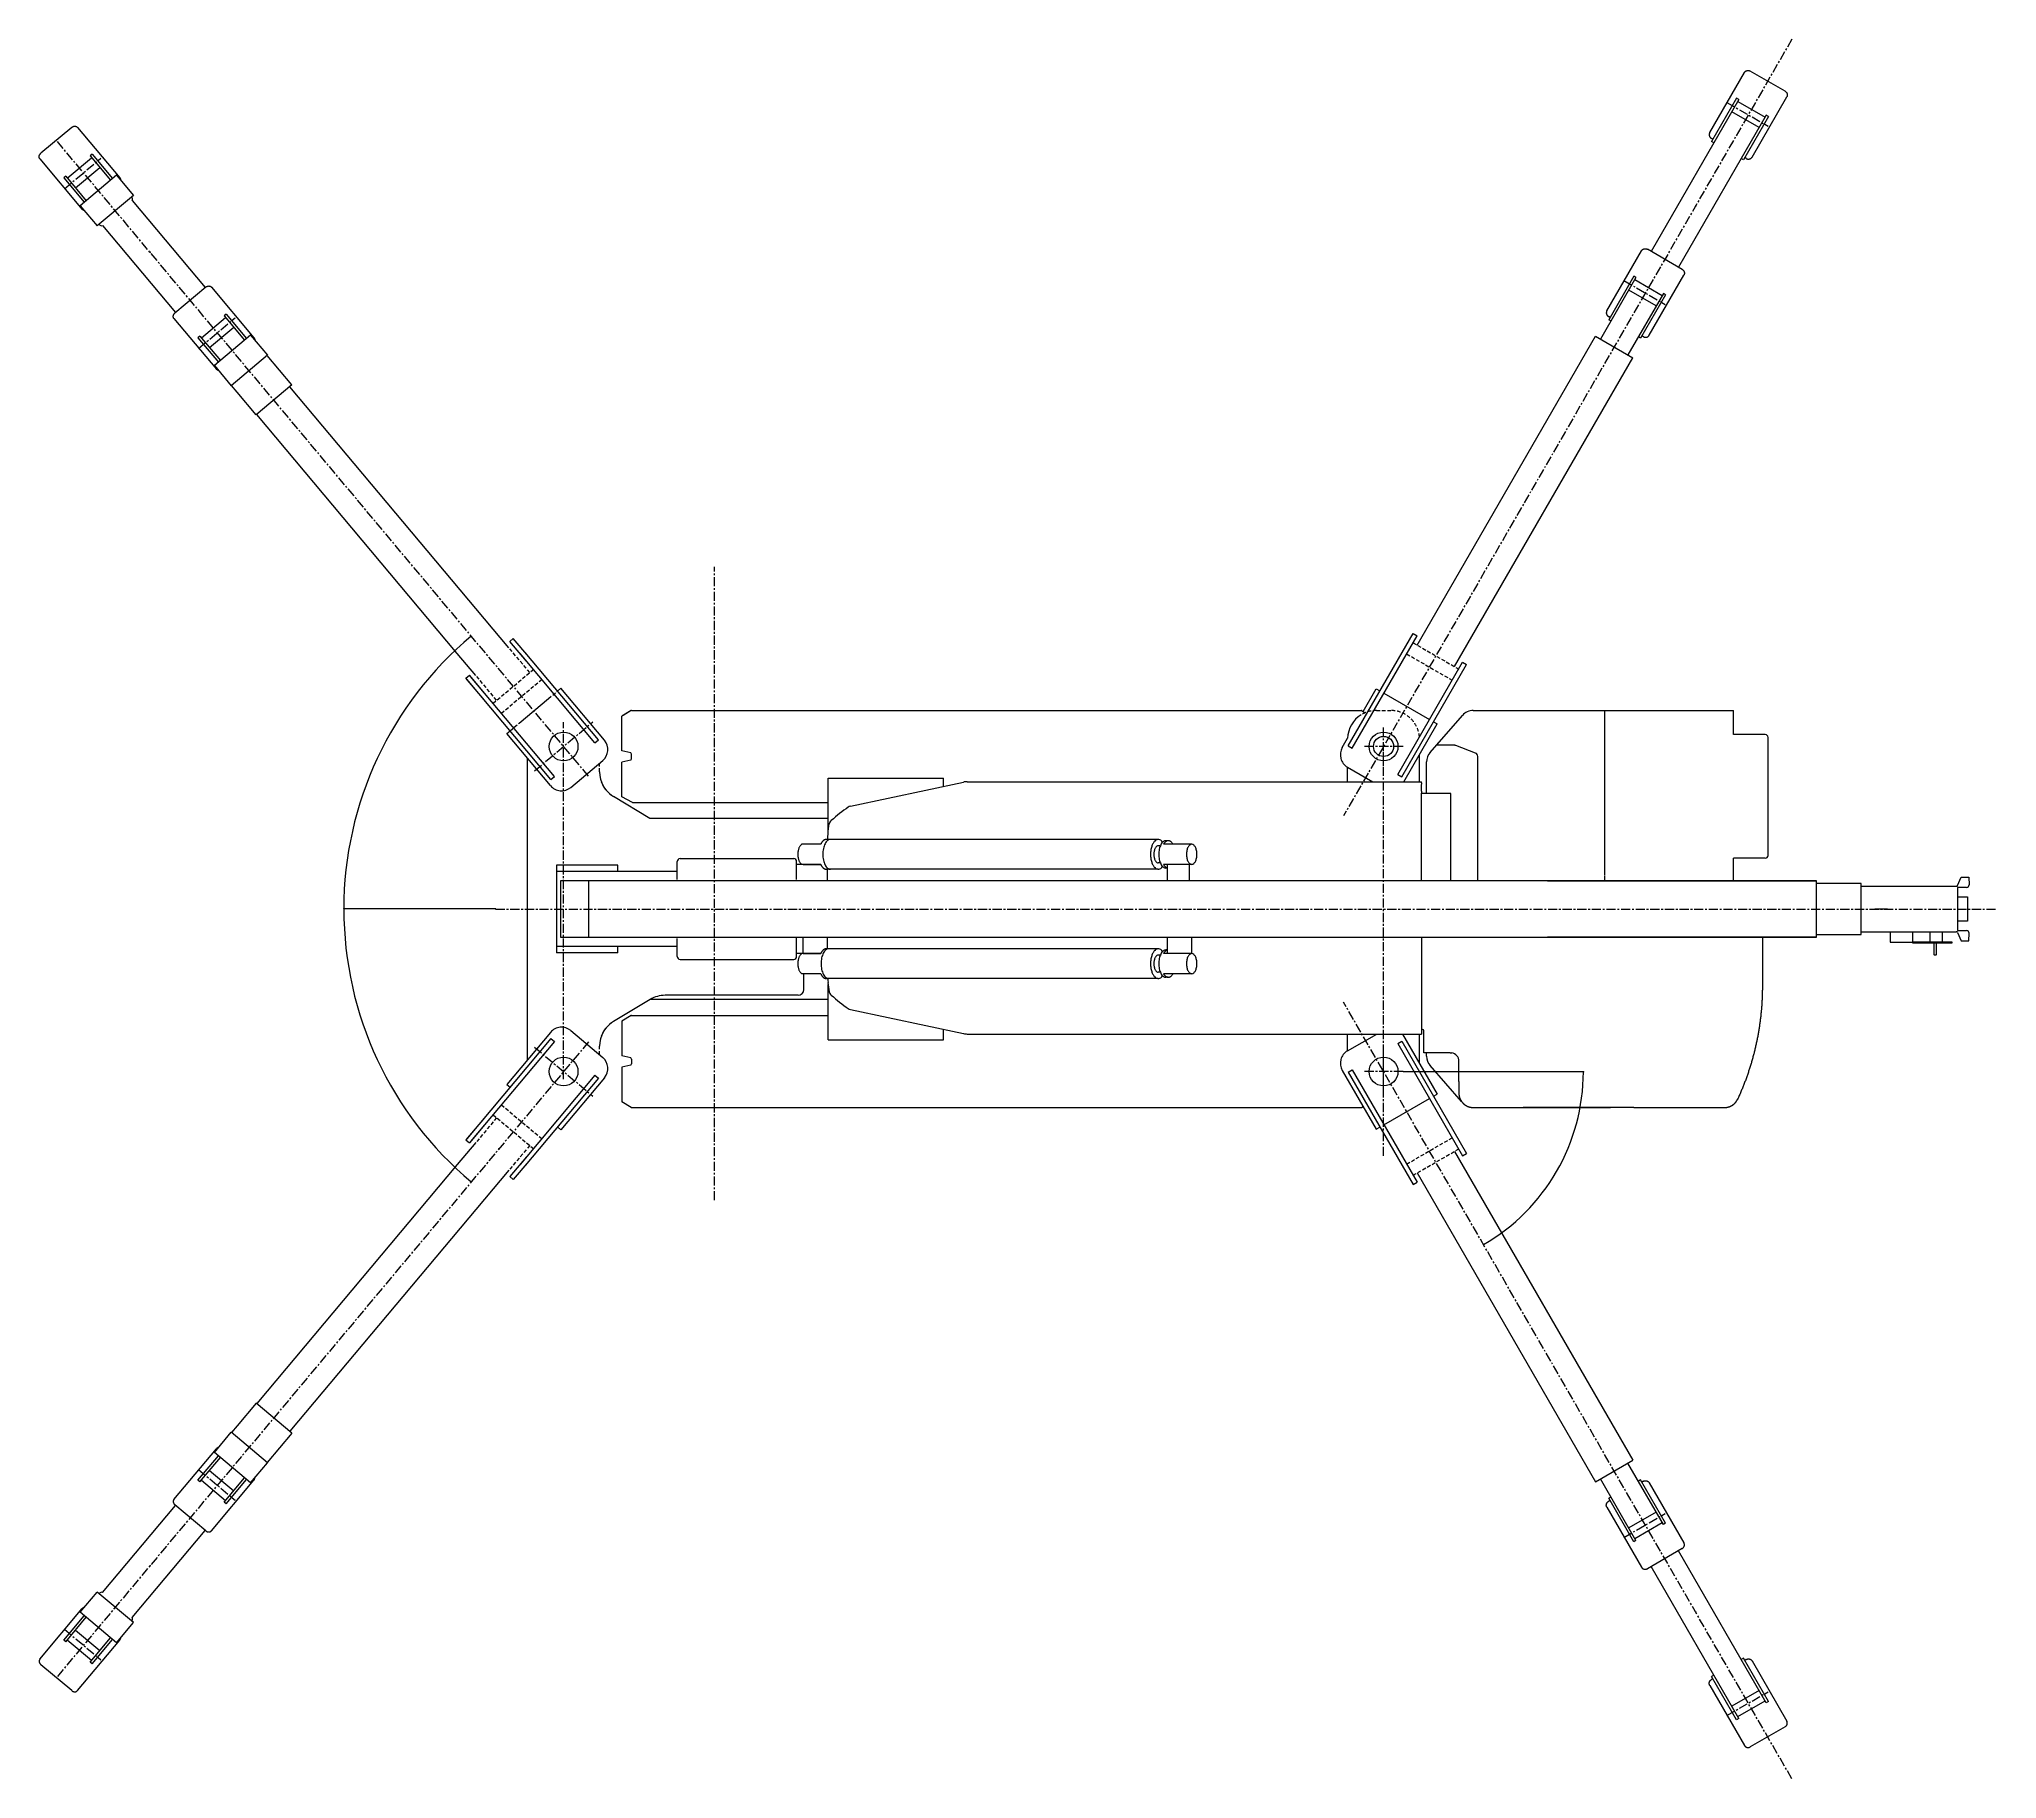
# Model space of a CAD drawing. Header units: millimetres. Extents: x 13669 to 217197, y -88248 to 24578.
# Drawn here: x 98863 to 105667, y -27390 to -21344 of the extents above; entities that cross this region are included whole.
import ezdxf

# ---------------------------------------------------------------- set-up
doc = ezdxf.new("R2010")
doc.units = ezdxf.units.MM
doc.linetypes.add('CENTER', pattern=[50.8, 31.75, -6.35, 6.35, -6.35])
doc.linetypes.add('DASHED', pattern=[19.05, 12.7, -6.35])
doc.layers.add('1', color=7, linetype='Continuous')
doc.styles.get("Standard").update_dxf_attribs({"font": 'arial.ttf'})
doc.dimstyles.new('DIMSTYLE24', dxfattribs={"dimtxt": 3.2, "dimasz": 1, "dimexe": 2.54, "dimexo": 0, "dimgap": 1.6, "dimtad": 1, "dimdec": 4, "dimzin": 0, "dimdsep": 46, "dimtxsty": 'Standard', "dimblk1": 'OPEN', "dimblk2": 'OPEN', "dimsah": 1, "dimcen": 0.09, "dimadec": 0, "dimazin": 0, "dimtfac": 1, "dimtdec": 4, "dimtmove": 0, "dimatfit": 3, "dimldrblk": 'OPEN', "dimfxl": 1, "dimtvp": 1, "dimtolj": 1, "dimtzin": 0, "dimarcsym": 0})

# ---------------------------------------------------------------- blocks, each defined once
blk = doc.blocks.new('_OPEN')
at = {"color": 0, "linetype": 'ByBlock'}
for q in [(-3.128, 0.562), (-3.128, -0.562), (-3, 0)]:
    blk.add_line((0, 0), q, dxfattribs=at)
blk = doc.blocks.new('*D274')
at = {"layer": '1', "color": 0, "linetype": 'Continuous', "lineweight": -2, "transparency": 16777216}
blk.add_line((103602.9, -24931.8), (104231.1, -24931.8), dxfattribs=at)
blk.add_arc((103535.3, -24931.8), 694.5, 300.04125, 359.95875, dxfattribs=at)
at = {"layer": 'Defpoints', "color": 0, "linetype": 'Continuous', "transparency": 16777216}
for p in [(103395.9, -24690.3), (103467.8, -24931.8), (103602.9, -24931.8), (104067.4, -25378.2), (104954.6, -27390.1)]:
    blk.add_point(p, dxfattribs=at)
at = {"layer": '1', "color": 0, "linetype": 'Continuous', "lineweight": -2, "transparency": 16777216, "xscale": 0.5, "yscale": 0.5, "zscale": 0.5}
for p, rotation in [((104229.8, -24931.8), 89.9793752734083), ((103882.6, -25533.3), 210.0206245495267)]:
    blk.add_blockref('_OPEN', p, dxfattribs=dict(at, rotation=rotation))
at = {"layer": '1', "color": 0, "linetype": 'Continuous', "transparency": 16777216, "insert": (104135.4, -25278.2), "char_height": 1.6, "attachment_point": 5, "rotation": 60}
blk.add_mtext('\\A1;60°', dxfattribs=at)
blk = doc.blocks.new('*D284')
at = {"layer": '1', "color": 0, "linetype": 'Continuous', "lineweight": -2, "transparency": 16777216}
blk.add_line((100449.3, -24366.8), (99920.2, -24366.8), dxfattribs=at)
blk.add_arc((101158.5, -24366.8), 1237, 180.02316, 230.04628, dxfattribs=at)
at = {"layer": 'Defpoints', "color": 0, "linetype": 'Continuous', "transparency": 16777216}
for p in [(100449.3, -24366.8), (105666.9, -24366.8), (99973.6, -24722.1), (100772.1, -24828.4), (98922.2, -27038.5)]:
    blk.add_point(p, dxfattribs=at)
at = {"layer": '1', "color": 0, "linetype": 'Continuous', "lineweight": -2, "transparency": 16777216, "xscale": 0.5, "yscale": 0.5, "zscale": 0.5}
for p, rotation in [((99921.4, -24366.8), 90.0115791850979), ((100364.5, -25315.4), 320.0578570738581)]:
    blk.add_blockref('_OPEN', p, dxfattribs=dict(at, rotation=rotation))
at = {"layer": '1', "color": 0, "linetype": 'Continuous', "transparency": 16777216, "insert": (100088.6, -24984.6), "char_height": 1.6, "attachment_point": 5, "rotation": 300.00577}
blk.add_mtext('\\A1;50°', dxfattribs=at)
blk = doc.blocks.new('*D285')
at = {"layer": '1', "color": 0, "linetype": 'Continuous', "lineweight": -2, "transparency": 16777216}
blk.add_line((100449.3, -24366.8), (99920, -24366.8), dxfattribs=at)
blk.add_arc((101158.5, -24366.8), 1237.2, 129.95377, 179.97684, dxfattribs=at)
at = {"layer": 'Defpoints', "color": 0, "linetype": 'Continuous', "transparency": 16777216}
for p in [(98922.2, -21695.1), (100125.4, -23686.1), (100772.1, -23905.2), (100449.3, -24366.8), (105666.9, -24366.8)]:
    blk.add_point(p, dxfattribs=at)
at = {"layer": '1', "color": 0, "linetype": 'Continuous', "lineweight": -2, "transparency": 16777216, "xscale": 0.5, "yscale": 0.5, "zscale": 0.5}
for p, rotation in [((100364.4, -23418.1), 39.94219322364528), ((99921.3, -24366.8), 269.9884219844894)]:
    blk.add_blockref('_OPEN', p, dxfattribs=dict(at, rotation=rotation))
at = {"layer": '1', "color": 0, "linetype": 'Continuous', "transparency": 16777216, "insert": (99975.6, -23999), "char_height": 1.6, "attachment_point": 5, "rotation": 72.72645}
blk.add_mtext('\\A1;50°', dxfattribs=at)

msp = doc.modelspace()

# ---------------------------------------------------------------- linework, layer by layer
at = {"linetype": 'ByBlock'}
for p, q in [((104679.9197133, -21691.3418167), (104674.7236767, -21688.3418944)), ((104795.9673402, -21758.3417017), (104790.7709586, -21755.3415802)), ((104412.6166433, -22172.3241247), (104404.8223307, -22167.8241241)), ((104515.6736641, -22231.8241328), (104507.8793515, -22227.3241322)), ((104515.6736641, -26501.7778016), (104507.8793515, -26506.2778022)), ((104412.6166433, -26561.2778097), (104404.8223307, -26565.7778103)), ((104795.9673402, -26975.2602327), (104790.7709586, -26978.2603542)), ((104679.9197133, -27042.2601177), (104674.7236767, -27045.26004))]:
    msp.add_line(p, q, dxfattribs=at)
at = {"color": 3, "linetype": 'Continuous'}
for p, q in [((101682.33617, -24009.0718714), (102075.0913738, -23925.6113801)), ((102087.5629322, -23924.3009123), (102200.2173353, -23924.3009123)), ((102200.2173353, -23924.3009123), (103667.3093917, -23924.3009123)), ((103667.3093917, -23928.1704165), (103667.3093917, -23924.3009123)), ((103667.3093917, -23928.1704165), (103667.3093917, -23933.1953272)), ((103667.3093917, -23952.2917043), (103667.3093917, -23934.3009041)), ((103667.3093917, -23957.2622257), (103667.3093917, -23952.2917043)), ((101605.3901097, -24095.9734882), (101608.8584151, -24071.3541142)), ((101604.0750244, -24124.8020648), (101605.3901097, -24095.9734882)), ((101602.8451103, -24269.3009576), (101602.8451103, -24228.8014793)), ((101602.8451103, -24504.8004551), (101602.8451103, -24464.3009768)), ((103667.3453929, -24464.3009804), (103667.3453929, -24801.3010347)), ((104851.8531612, -24464.3009804), (104851.8531612, -24636.8010442)), ((101602.813937, -24608.8009985), (101604.3814216, -24621.7184568)), ((101604.3132202, -24621.7280648), (101608.8945057, -24654.2478029)), ((101682.3722607, -24716.5300755), (102075.1274943, -24799.9905668)), ((102087.598993, -24801.3010347), (102200.2533962, -24801.3010347)), ((102200.2533962, -24801.3010347), (103085.253506, -24801.3010347)), ((103085.253506, -24801.3010347), (103392.3452604, -24801.3010347)), ((103392.3452604, -24801.3010347), (103410.3453888, -24801.3010347)), ((103410.3453888, -24801.3010347), (103667.3453929, -24801.3010347)), ((103670.3454143, -24785.817236), (103667.3453929, -24785.817236)), ((103675.345291, -24839.3727616), (103675.345291, -24789.404989)), ((103675.345291, -24866.8010347), (103675.345291, -24839.3727616)), ((103767.0913952, -24866.8010347), (103675.345291, -24866.8010347)), ((103767.0913952, -24866.7506091), (103767.0913952, -24866.5762953)), ((103767.0913952, -24866.8010347), (103767.0913952, -24866.7506091)), ((103797.4406539, -24961.8010761), (103797.4406539, -24896.3347229)), ((103806.4128231, -25035.7352239), (103697.2166223, -24910.9395318)), ((103797.0913707, -24966.801072), (103797.0913707, -25006.8010989)), ((103797.0913707, -24966.801072), (103797.2661315, -24966.801072)), ((103847.0960981, -25056.8010579), (104020.3453662, -25056.8010579)), ((104405.3454086, -25056.8010579), (104020.3453662, -25056.8010579)), ((104405.3454086, -25056.8010579), (104553.3535367, -25056.8010579)), ((104553.3535367, -25056.8010579), (104720.323097, -25056.8010579))]:
    msp.add_line(p, q, dxfattribs=at)
at = {"linetype": 'Continuous'}
msp.add_line((103684.8453877, -24878.0142804), (103684.8453877, -24866.8010347), dxfattribs=at)
at = {"color": 7, "linetype": 'Continuous'}
for points in [[(100675.1380752, -24464.3006054), (105040.3390754, -24464.3006054), (105040.3390754, -24269.301329), (100675.1380752, -24269.301329)], [(105040.3390754, -24454.9505401), (105195.5440728, -24454.9505401), (105195.5440728, -24278.6513943), (105040.3390754, -24278.6513943)]]:
    msp.add_lwpolyline(points, dxfattribs=at)
at = {"color": 3, "linetype": 'Continuous'}
for centre, radius, start, end in [((102087.5629288, -23984.3009163), 60.0000088, 89.9999999983, 101.9968993071), ((102332.5715369, -24906.5207347), 1110.0001498, 126.3511347429, 130.2263871694), ((101686.4933414, -24028.6350439), 20.0000027, 101.9968993088, 126.3511347429), ((101628.6392175, -24074.3070539), 20.0000027, 130.2263871694, 171.5094147773), ((101628.6753047, -24651.2948794), 20.0000027, 188.4905852227, 229.7736128306), ((102332.6076241, -23819.0811987), 1110.0001498, 229.7736128306, 233.6488652571), ((101686.5294286, -24696.9668894), 20.0000027, 233.6488652571, 258.0031006912), ((102087.5990214, -24741.3010271), 60.0000088, 258.0031006929, 270.0000000017), ((103670.3453857, -24790.8172292), 5.0000007, 0, 90), ((103734.8453944, -24878.0142804), 50.0000067, 180, 221.1859251657)]:
    msp.add_arc(centre, radius, start, end, dxfattribs=at)
for centre, major_axis, ratio, start_param, end_param in [((103772.0914379, -24866.5762842), (-5.0000007, 0), 0.0449554734, 5.9600334698, 6.2831853072), ((103767.4223586, -24896.3818104), (-18.4333665, -23.7303109), 0.9983836997, 2.2320049943, 3.6466253009), ((103797.2660452, -24961.8010744), (0, -5.0000007), 0.0349207695, 0, 1.5707963268)]:
    msp.add_ellipse(centre, major_axis=major_axis, ratio=ratio, start_param=start_param, end_param=end_param, dxfattribs=at)
for points, start_tangent, end_tangent in [([(103667.3093917, -23957.2622257), (103667.3093917, -23957.8105511), (103667.3093917, -23958.353126), (103667.3093917, -23958.8841999), (103667.3093917, -23959.3980221), (103667.3093917, -23959.8890044), (103667.3093917, -23960.3547175), (103667.3093917, -23960.7955998), (103667.3093917, -23961.2121941), (103667.3093917, -23961.6050433), (103667.3093917, -23961.9745829), (103667.3093917, -23962.3207419), (103667.3093917, -23962.6432997), (103667.3093917, -23962.9420357), (103667.3093917, -23963.21669), (103667.3093917, -23963.4660149), (103667.3093917, -23963.6877261), (103667.3093917, -23963.8794899), (103667.3093917, -23964.0389727), (103667.3093917, -23964.1649492), (103667.3093917, -23964.2623952), (103667.3093917, -23964.3384415), (103667.3093917, -23964.4002214), (103667.3093917, -23964.4548681)], (0, -0.3692307692), (-0.0000000002, -0.3692307692)), ([(103667.3093917, -23979.6248185), (103667.3093917, -23978.6547937), (103667.3093917, -23977.6950761), (103667.3093917, -23976.7559725), (103667.3093917, -23975.8477903), (103667.3093917, -23974.9788278), (103667.3093917, -23974.1486865), (103667.3093917, -23973.3546142), (103667.3093917, -23972.5938587), (103667.3093917, -23971.8641689), (103667.3093917, -23971.1656507), (103667.3093917, -23970.499102), (103667.3093917, -23969.8653209), (103667.3093917, -23969.2650907), (103667.3093917, -23968.6985486), (103667.3093917, -23968.1649555), (103667.3093917, -23967.6635103), (103667.3093917, -23967.1934116), (103667.3093917, -23966.7541678), (103667.3093917, -23966.3474392), (103667.3093917, -23965.9757989), (103667.3093917, -23965.6418235), (103667.3093917, -23965.3479506), (103667.3093917, -23965.0915402), (103667.3093917, -23964.8635354), (103667.3093917, -23964.6544675), (103667.3093917, -23964.4548681)], (0, 0.3692307692), (-0.0000000001, 0.3692307692)), ([(103667.3093917, -24018.8944499), (103667.3093917, -24017.4282634), (103667.3093917, -24015.9666202), (103667.3093917, -24014.5140637), (103667.3093917, -24013.0751218), (103667.3093917, -24011.6529116), (103667.3093917, -24010.2480314), (103667.3093917, -24008.8608188), (103667.3093917, -24007.4916492), (103667.3093917, -24006.1415928), (103667.3093917, -24004.8123304), (103667.3093917, -24003.5055632), (103667.3093917, -24002.2229102), (103667.3093917, -24000.9654377), (103667.3093917, -23999.7339844), (103667.3093917, -23998.5293887), (103667.3093917, -23997.352526), (103667.3093917, -23996.2043786), (103667.3093917, -23995.0859478), (103667.3093917, -23993.9982382), (103667.3093917, -23992.9423799), (103667.3093917, -23991.9196759), (103667.3093917, -23990.9314415), (103667.3093917, -23989.9789466), (103667.3093917, -23989.0629217), (103667.3093917, -23988.1837441), (103667.3093917, -23987.3417852), (103667.3093917, -23986.5375012), (103667.3093917, -23985.7717528), (103667.3093917, -23985.0455213), (103667.3093917, -23984.359786), (103667.3093917, -23983.7151679), (103667.3093917, -23983.1115107), (103667.3093917, -23982.5485564), (103667.3093917, -23982.026135), (103667.3093917, -23981.5461969), (103667.3093917, -23981.1128636), (103667.3093917, -23980.7303556), (103667.3093917, -23980.4015675), (103667.3093917, -23980.1176781), (103667.3093917, -23979.8637564), (103667.3093917, -23979.6248185)], (0, 0.3692307692), (0, 0.3692307692)), ([(103667.3093917, -24265.3009564), (103667.3093917, -24257.5359771), (103667.3093917, -24249.7741667), (103667.3093917, -24242.0158228), (103667.3093917, -24234.2606456), (103667.3093917, -24226.5083354), (103667.3093917, -24218.7585986), (103667.3093917, -24211.0114035), (103667.3093917, -24203.2670705), (103667.3093917, -24195.5259446), (103667.3093917, -24187.788371), (103667.3093917, -24180.0546842), (103667.3093917, -24172.3251115), (103667.3093917, -24164.5998172), (103667.3093917, -24156.8789648), (103667.3093917, -24149.162718), (103667.3093917, -24141.4512573), (103667.3093917, -24133.744828), (103667.3093917, -24126.0436904), (103667.3093917, -24118.3481053), (103667.3093917, -24110.6583152), (103667.3093917, -24102.9744183), (103667.3093917, -24095.2964415), (103667.3093917, -24087.624411), (103667.3093917, -24079.9583728), (103667.3093917, -24072.2987859), (103667.3093917, -24064.6465042), (103667.3093917, -24057.0023977), (103667.3093917, -24049.367327), (103667.3093917, -24041.7411441), (103667.3093917, -24034.1217871), (103667.3093917, -24026.5069809), (103667.3093917, -24018.8944499)], (0, 0.3692307692), (0, 0.3692307692)), ([(104851.8531661, -24636.8010036), (104851.7492897, -24650.7102702), (104851.4377724, -24664.616435), (104850.9187815, -24678.5164047), (104850.1924846, -24692.4070863), (104849.2590493, -24706.2853866), (104848.118643, -24720.1482126), (104846.7714332, -24733.992471), (104845.2176115, -24747.8150665), (104843.4575738, -24761.6129186), (104841.49182, -24775.3829698), (104839.3208506, -24789.122163), (104836.9451662, -24802.8274414), (104834.3652674, -24816.4957479), (104831.5816548, -24830.1240258), (104828.5948362, -24843.7092173), (104825.4054786, -24857.2482888), (104822.0144035, -24870.7382514), (104818.4224387, -24884.1761203), (104814.630412, -24897.5589104), (104810.6391512, -24910.8836368), (104806.449484, -24924.1473144), (104802.0622392, -24937.3469581), (104797.4783494, -24950.4796052), (104792.6989392, -24963.5423655), (104787.7251537, -24976.5323609), (104782.5581385, -24989.4467132), (104777.1990387, -25002.2825443), (104771.6489998, -25015.036976), (104765.909167, -25027.7071302)], (-0.0000014817, -0.3692307692), (-0.154869529, -0.3351817267)), ([(103767.3503178, -24866.504889), (103767.4792254, -24866.4923289), (103767.6119709, -24866.480181), (103767.7523923, -24866.4688571), (103767.9043273, -24866.4587694), (103768.0716141, -24866.45033), (103768.2578504, -24866.4439435), (103768.4633669, -24866.4399154), (103768.6861335, -24866.4384795), (103768.9240681, -24866.4398678), (103769.1750884, -24866.4443125), (103769.437115, -24866.4520461), (103769.7084146, -24866.4633476), (103769.9879312, -24866.4785871), (103770.2746876, -24866.4981455), (103770.5677062, -24866.5224034), (103770.8660097, -24866.5517416), (103771.1686078, -24866.5863167), (103771.4744434, -24866.6251085), (103771.7824373, -24866.6667116), (103772.0915103, -24866.7097203)], (0.3673854261, 0.0368688167), (0.3656042572, -0.0516225536)), ([(103797.0913707, -25006.8213644), (103797.1456661, -25008.3912509), (103797.2175212, -25009.9596067), (103797.3244957, -25011.5249013), (103797.4837444, -25013.0856028), (103797.7020854, -25014.6401473), (103797.975394, -25016.1869369), (103798.2990195, -25017.7243718), (103798.6690541, -25019.2508794), (103799.0849775, -25020.7650089), (103799.5472347, -25022.2653442), (103800.0562582, -25023.75047), (103800.611933, -25025.218993), (103801.2133946, -25026.6695505), (103801.8597244, -25028.1007821), (103802.5500614, -25029.5113042), (103803.283982, -25030.8995589), (103804.0612628, -25032.2639082), (103804.8816793, -25033.6027149), (103805.7446742, -25034.9145286), (103806.6489802, -25036.1982972), (103807.5932384, -25037.4530196), (103808.5761071, -25038.6776904), (103809.5964601, -25039.871245), (103810.6533216, -25041.0325779), (103811.7457182, -25042.1605829), (103812.8727014, -25043.2540911), (103814.0334065, -25044.3117194), (103815.2269867, -25045.3320387), (103816.4525821, -25046.3136359), (103817.7089903, -25047.2555137), (103818.9946425, -25048.157119), (103820.3079522, -25049.0179202), (103821.6473684, -25049.8373758), (103823.0115331, -25050.6148873), (103824.3991533, -25051.3498375), (103825.8089363, -25052.041605), (103827.2395987, -25052.6892764), (103828.6898726, -25053.2914607), (103830.1584914, -25053.8467226), (103831.6441617, -25054.3538128), (103833.145347, -25054.8131722), (103834.6603809, -25055.2261423), (103836.1875958, -25055.5940685), (103837.7253794, -25055.9166429), (103839.2722557, -25056.1894518), (103840.8267698, -25056.4074552), (103842.3874632, -25056.5663229), (103843.9528247, -25056.6734638), (103845.521299, -25056.7459296), (103847.0913297, -25056.8010579)], (0.0106932037, -0.3690758951), (0.3690694411, -0.0109136875)), ([(104720.4895132, -25056.8010579), (104720.788835, -25056.8001866), (104721.6388713, -25056.7878422), (104722.567389, -25056.7578767), (104723.4954898, -25056.7106403), (104724.4219799, -25056.6462206), (104725.3468498, -25056.5646514), (104726.2701321, -25056.4658566), (104727.1914929, -25056.3497037), (104728.1105973, -25056.2161845), (104729.0271145, -25056.0654293), (104729.9407137, -25055.8975757), (104730.8510642, -25055.7127612), (104731.7578355, -25055.5111234), (104732.6606973, -25055.2927996), (104733.5593402, -25055.0579093), (104734.4534808, -25054.8065508), (104735.3428372, -25054.5388207), (104736.2271278, -25054.2548157), (104737.1060706, -25053.9546323), (104737.9793834, -25053.6383668), (104738.8467601, -25053.3060891), (104739.7078586, -25052.9578294), (104740.5623336, -25052.5936148), (104741.4098403, -25052.2134724), (104742.2500333, -25051.8174292), (104743.0825683, -25051.4055134), (104743.9071386, -25050.9778328), (104744.7235026, -25050.5346308), (104745.5314251, -25050.0761641), (104746.3306707, -25049.6026894), (104747.121004, -25049.1144634), (104747.9021897, -25048.6117427), (104748.6739939, -25048.0947606), (104749.4361848, -25047.563707), (104750.188531, -25047.0187665), (104750.9308013, -25046.4601237), (104751.6627641, -25045.8879634), (104752.384188, -25045.3024702), (104753.0948008, -25044.7038095), (104753.7942373, -25044.0921027), (104754.4821199, -25043.4674656), (104755.1580707, -25042.8300134), (104755.8217119, -25042.1798619), (104756.472666, -25041.5171265), (104757.1106767, -25040.8420018), (104757.7357998, -25040.1548843), (104758.3481404, -25039.4562029), (104758.9478038, -25038.7463864), (104759.5348953, -25038.0258634), (104760.1095198, -25037.2950628), (104760.6715177, -25036.55428), (104761.2199567, -25035.8034216), (104761.7537644, -25035.0423238), (104762.2718686, -25034.2708225), (104762.7731967, -25033.488754), (104763.2566764, -25032.6959544), (104763.7220297, -25031.8926318), (104764.1717674, -25031.0803011), (104764.6090129, -25030.2607639), (104765.036889, -25029.4358219), (104765.4585189, -25028.6072767), (104765.8770258, -25027.7769299)], (0.3692307669, -0.0000415132), (0.1655443616, 0.3300400359))]:
    msp.add_spline(points, degree=3, dxfattribs=dict(at, start_tangent=start_tangent, end_tangent=end_tangent))
at = {"layer": '1', "color": 7, "linetype": 'CENTER'}
for p, q in [((104954.6189753, -21343.5484993), (103395.9058269, -24043.318886)), ((104728.1125968, -21563.2814394), (104871.5280216, -21646.0822319)), ((100772.1210872, -23905.2149572), (98922.1713575, -21695.1007932)), ((98950.6691031, -21863.312364), (99077.5273967, -21756.8655721)), ((104370.5153802, -22182.6579884), (104513.930744, -22265.458903)), ((99416.6885756, -22418.6928106), (99543.5469913, -22312.2460188)), ((101209.3714078, -25378.6915679), (101209.3714078, -23177.9293364)), ((100583.8438551, -23886.9683193), (100786.8456528, -23716.6295815)), ((100685.3447539, -24957.7345847), (100685.3447539, -23716.974415)), ((103535.3451006, -23869.338518), (103535.3451006, -23734.258887)), ((103602.8851641, -23801.7989504), (103467.8055331, -23801.7989504)), ((103535.3451006, -25225.0879839), (103535.3451006, -23801.7989504)), ((100449.251391, -24366.8009672), (105666.8721351, -24366.8009672)), ((100449.2629135, -24366.8009672), (105666.8635903, -24366.8009672)), ((104954.6189753, -27390.0534351), (103395.9058269, -24690.2830484)), ((100772.1210872, -24828.3829436), (98922.1713575, -27038.5011412)), ((100583.8438551, -24846.6295815), (100786.8456528, -25016.9683193)), ((103535.3451006, -24999.3390139), (103535.3451006, -24864.258887)), ((103602.8851641, -24931.7989504), (103467.8055331, -24931.7989504)), ((99416.6885756, -26314.9091238), (99543.5469913, -26421.3559156)), ((104370.5153802, -26550.943946), (104513.930744, -26468.1430314)), ((98950.6691031, -26870.2895704), (99077.5273967, -26976.7363623)), ((104728.1125968, -27170.320495), (104871.5280216, -27087.5197025))]:
    msp.add_line(p, q, dxfattribs=at)
at = {"layer": '1', "color": 7, "linetype": 'Continuous'}
for p, q in [((104668.974039, -21668.3000083), (104789.4921218, -21459.5565718)), ((104930.9669945, -21524.5148325), (104809.7234477, -21454.514823)), ((104770.2139209, -21552.9474536), (104465.1165273, -22081.3914782)), ((104762.4196083, -21548.447453), (104675.4196965, -21699.1360938)), ((104770.2139209, -21552.9474536), (104762.4196083, -21548.447453)), ((104766.2138963, -21559.8756973), (104861.4766423, -21614.8756587)), ((104816.1984242, -21753.3000199), (104936.716507, -21544.5565833)), ((104865.4766292, -21607.9474611), (104560.3799043, -22136.3917988)), ((104840.5739158, -21651.0805236), (104745.3110855, -21596.0805161)), ((104873.2709417, -21612.4474617), (104786.2708699, -21763.1359601)), ((104873.2709417, -21612.4474617), (104865.4766292, -21607.9474611)), ((98975.7944727, -21650.1056699), (98868.5482423, -21740.0959165)), ((98995.3319509, -21650.053668), (99142.8671272, -21825.8792534)), ((104683.2138094, -21703.6360207), (104675.4196965, -21699.1360938)), ((98865.1272213, -21759.3548303), (99012.6394484, -21935.153072)), ((98960.5001228, -21826.3441505), (99044.7651106, -21755.6374624)), ((99046.5171385, -21743.7240909), (99039.6227284, -21749.5090038)), ((99039.6227284, -21749.5090038), (99110.6897547, -21834.2034733)), ((99046.5171385, -21743.7240909), (99117.5841648, -21828.4183162)), ((104786.2708699, -21763.1359601), (104778.476757, -21758.6360332)), ((98955.3578244, -21820.2158005), (98948.4635363, -21826.0008355)), ((98948.4635363, -21826.0008355), (99019.5304405, -21910.6951829)), ((98955.3578244, -21820.2158005), (99026.4248507, -21904.9101479)), ((98988.7828124, -21860.0501329), (99073.047715, -21789.3433919)), ((99131.6028435, -21816.6553752), (99005.5118839, -21922.458246)), ((99131.6028435, -21816.6553752), (99190.411079, -21886.7403457)), ((99190.411079, -21886.7403457), (99064.3201195, -21992.5432165)), ((99183.6698672, -21892.3968406), (99184.9164494, -21893.8824365)), ((99186.2114962, -21904.7601319), (99439.8986954, -22207.0933061)), ((99005.5118839, -21922.458246), (99064.3201195, -21992.5432165)), ((99071.0613313, -21986.8865995), (99072.3079135, -21988.3723175)), ((99082.7953765, -21991.5364051), (99336.483064, -22293.8694172)), ((104311.3767613, -22287.6766795), (104431.8948441, -22078.9331208)), ((104573.3697779, -22143.8915037), (104452.1261701, -22073.8914942)), ((104412.6166433, -22172.3241247), (104289.2372235, -22386.0234827)), ((104404.8223307, -22167.8241241), (104317.8224189, -22318.5127649)), ((104408.6165764, -22179.252344), (104503.8794015, -22234.252351)), ((104458.6010856, -22372.676691), (104579.1191683, -22163.9331324)), ((99441.8140673, -22205.4861165), (99334.5678369, -22295.4764852)), ((99461.3515455, -22205.4341146), (99608.8865998, -22381.2597)), ((104507.8793515, -22227.3241322), (104384.5002138, -22441.0235966)), ((104482.9766382, -22270.4570726), (104387.7138078, -22215.4570652)), ((104515.6736641, -22231.8241328), (104428.6735922, -22382.5126313)), ((99331.1468159, -22314.7352769), (99478.659043, -22490.5336406)), ((99426.5197272, -22381.7246087), (99510.7846493, -22311.0179556)), ((99512.5367332, -22299.1045375), (99505.642323, -22304.8895724)), ((99505.642323, -22304.8895724), (99576.7093493, -22389.5839199)), ((99512.5367332, -22299.1045375), (99583.6037594, -22383.7988849)), ((104322.3224947, -22310.7183856), (104317.1262232, -22307.7183174)), ((99421.377419, -22375.5962471), (99414.4830089, -22381.3812821)), ((99414.4830089, -22381.3812821), (99485.5500352, -22466.0756295)), ((99421.377419, -22375.5962471), (99492.4444453, -22460.2905945)), ((99454.8024064, -22415.4305788), (99539.0673384, -22344.7239375)), ((99597.622316, -22372.0358218), (99471.5314786, -22477.8386926)), ((99597.622316, -22372.0358218), (99656.4306736, -22442.1207923)), ((103652.1477864, -23449.4947751), (104271.9167549, -22376.0235053)), ((104271.9167549, -22376.0235053), (104401.8205811, -22451.0235155)), ((104325.6165317, -22323.0126919), (104317.8224189, -22318.5127649)), ((104325.6165886, -22323.0125934), (104317.8224794, -22318.51266)), ((104428.6735922, -22382.5126313), (104420.8794794, -22378.0127043)), ((104428.6735998, -22382.5126182), (104420.8794907, -22378.0126848)), ((104438.3698282, -22377.7183318), (104433.1736446, -22374.7183144)), ((99656.4306736, -22442.1207923), (99530.3397141, -22547.9236631)), ((99741.3362638, -22545.3297907), (99655.4348239, -22442.9564857)), ((103782.0516129, -23524.4947847), (104401.8205811, -22451.0235155)), ((99471.5314786, -22477.8386926), (99530.3397141, -22547.9236631)), ((99550.800044, -22570.2848722), (99531.3355638, -22547.0880917)), ((99617.2370648, -22649.4613966), (99551.1574659, -22570.7108976)), ((99741.3362638, -22545.3297907), (99617.2370648, -22649.4613966)), ((100495.3232743, -23458.6649063), (99734.0642901, -22551.4317202)), ((100316.0042496, -23478.3194195), (99619.1575973, -22647.8499462)), ((100498.3211995, -23436.5682541), (100510.577915, -23426.2836458)), ((100555.9853614, -23505.2897295), (100498.3211995, -23436.5682541)), ((100564.1512331, -23490.1298459), (100510.577915, -23426.2836458)), ((103412.247359, -23800.0144981), (103637.7519597, -23409.4290598)), ((103426.103768, -23808.0144993), (103651.6083687, -23417.4290609)), ((103637.7519597, -23409.4290598), (103651.6083687, -23417.4290609)), ((100380.4166119, -23555.083056), (100316.0042496, -23478.3194195)), ((100794.0050852, -23788.9505738), (100534.1563636, -23479.274925)), ((100806.2618007, -23778.6659703), (100552.0055787, -23475.655204)), ((103584.5864365, -23899.5145146), (103810.0910486, -23508.9290733)), ((103598.4428456, -23907.5145157), (103823.9474348, -23516.9290744)), ((103810.0910486, -23508.9290733), (103823.9474348, -23516.9290744)), ((100345.8783382, -23564.4829902), (100358.1350537, -23554.1983818)), ((100409.880361, -23640.7576587), (100345.8783382, -23564.4829902)), ((100641.5622201, -23916.8653241), (100348.6819579, -23567.8242382)), ((100422.8603738, -23631.3350195), (100358.1350537, -23554.1983818)), ((100653.8189318, -23906.5807234), (100361.6957231, -23558.4418211)), ((100664.2057244, -23609.3660934), (100675.6963914, -23599.7242922)), ((100827.394288, -23780.5107891), (100675.6963914, -23599.7242922)), ((103464.0425626, -23680.306777), (103509.7569853, -23601.1228725)), ((103509.7569853, -23601.1228725), (103522.7473631, -23608.6228705)), ((100530.9139773, -23721.2111633), (100632.7978985, -23635.7203909)), ((100919.918951, -23677.2435366), (100888.1419844, -23696.7987837)), ((100919.9282868, -23677.2484862), (100892.2142696, -23694.3035429)), ((100921.4909879, -23676.7987047), (103457.4930699, -23676.7987047)), ((100921.5008809, -23676.8035279), (103457.4933496, -23676.8035279)), ((103459.0656027, -23677.2435366), (103464.0390913, -23680.3042975)), ((103536.6037721, -23616.6228718), (103695.0864465, -23708.1228852)), ((103847.0319439, -23676.8035279), (104751.3404279, -23676.8035279)), ((103847.0339092, -23676.7987047), (104751.3454403, -23676.7987047)), ((104304.6423257, -24247.8014888), (104304.6423257, -23676.8035279)), ((104751.3404279, -23760.303298), (104751.3404279, -23676.8035279)), ((100888.1419844, -23816.7987617), (100888.1419844, -23696.7987837)), ((103606.0717266, -23924.3009123), (103721.9332411, -23723.6228891)), ((103696.715353, -23822.6642866), (103809.4032036, -23693.8783845)), ((103708.942847, -23716.1228817), (103721.9332411, -23723.6228891)), ((103718.653536, -23797.5891644), (103809.4047003, -23693.8734064)), ((100488.015473, -23757.2072696), (100499.5061514, -23747.5654569)), ((100639.7133658, -23937.9937779), (100488.015473, -23757.2072696)), ((100794.0050852, -23788.9505738), (100806.2618007, -23778.6659703)), ((103391.7569769, -23805.50488), (103410.4101249, -23773.1966803)), ((103412.247359, -23800.0144981), (103426.103768, -23808.0144993)), ((103782.5637432, -23797.8031588), (103718.4694435, -23797.8031588)), ((103854.7612353, -23824.7828987), (103786.5854083, -23798.550276)), ((104861.8345779, -23760.303298), (104751.3404279, -23760.303298)), ((104871.8351008, -24180.3017393), (104871.8351008, -23770.3034609)), ((100560.3450041, -24890.1920417), (100560.3450041, -23843.4058591)), ((100710.1549799, -23944.1566205), (100821.2314454, -23850.9524033)), ((100919.2430247, -23824.3385882), (100888.1419844, -23816.7987617)), ((100919.2430247, -23849.2590932), (100888.1419844, -23856.7989197)), ((100888.1419844, -23944.7987714), (100888.1419844, -23856.7989197)), ((100921.1418668, -23845.3369354), (100921.1418668, -23828.2602501)), ((103410.0582489, -23873.80616), (103497.5177337, -23924.3009123)), ((103410.3453508, -23924.3009123), (103410.3453508, -23873.9673485)), ((103660.3453464, -23924.3009123), (103660.3453464, -23830.2924922)), ((103684.3441077, -23965.8025354), (103684.3441077, -23855.589689)), ((103862.643526, -24269.301329), (103862.643526, -23836.2625361)), ((100641.5622201, -23916.8653241), (100653.8189318, -23906.5807234)), ((100888.1419844, -23976.7988978), (100888.1419844, -23944.7987714)), ((101605.3521831, -23911.8027358), (102005.3504186, -23911.8027358)), ((101605.3901097, -24095.9734882), (101605.3521831, -23911.8027358)), ((102005.3504186, -23940.431335), (102005.3504186, -23911.8027358)), ((103584.5864365, -23899.5145146), (103598.4428456, -23907.5145157)), ((100985.3540763, -24051.8021362), (100858.8951543, -23975.9290704)), ((100925.3447101, -23996.7989768), (100888.1419844, -23976.7988978)), ((100925.3447101, -23996.7989768), (101605.3521831, -23996.7989768)), ((103769.6079913, -23965.8025354), (103667.3093917, -23965.8025354)), ((103769.6079913, -24269.301329), (103769.6079913, -23965.8025354)), ((101602.3521942, -24051.8021362), (100985.3540763, -24051.8021362)), ((101579.1528003, -24141.8018022), (101512.2686485, -24141.8018022)), ((102752.2626868, -24124.8019453), (101598.9391669, -24124.8020653)), ((102759.2382609, -24146.8020636), (102752.2630468, -24146.8020636)), ((102868.4529756, -24141.8018022), (102770.4691392, -24141.8018022)), ((102786.9915179, -24129.3019286), (102778.4163497, -24129.3019286)), ((100873.9232175, -24214.8016113), (100660.3556901, -24214.8016113)), ((100660.3556901, -24214.8016113), (100660.3556901, -24518.8006831)), ((100873.9232175, -24236.8017296), (100873.9232175, -24214.8016113)), ((101080.3541314, -24264.8013457), (101080.3541314, -24201.8015795)), ((101090.3538143, -24191.8018966), (101485.3526284, -24191.8018966)), ((101495.3523113, -24264.8013457), (101495.3523113, -24201.8015795)), ((101579.1528003, -24211.8012624), (101495.3523113, -24211.8012624)), ((101579.1528003, -24211.8016224), (101512.2686485, -24211.8016224)), ((101517.8522278, -24211.8016224), (101579.1528003, -24211.8016224)), ((102759.2382609, -24206.801841), (102752.2630468, -24206.801841)), ((102868.4529756, -24211.8016224), (102770.4691392, -24211.8016224)), ((102782.8478133, -24211.8016224), (102782.8478133, -24269.301329)), ((102867.8472178, -24211.8016224), (102782.8478133, -24211.8016224)), ((102782.8478133, -24211.8016224), (102782.8478133, -24269.301329)), ((102867.8472178, -24211.8016224), (102782.8478133, -24211.8016224)), ((102870.3561685, -24211.8016224), (102860.3560056, -24211.8016224)), ((102860.3560056, -24269.301329), (102860.3560056, -24211.8016224)), ((104751.3404279, -24269.301329), (104751.3404279, -24190.3019022)), ((104861.8345779, -24190.3019022), (104751.3404279, -24190.3019022)), ((101080.3541314, -24236.8017296), (100660.3556901, -24236.8017296)), ((100675.1380752, -24269.301329), (100675.1380752, -24464.3006054)), ((100675.1380752, -24269.301329), (100675.1380752, -24464.3006054)), ((100771.8833962, -24269.301329), (100771.8833962, -24464.3006054)), ((100771.8833962, -24269.301329), (100771.8833962, -24464.3006054)), ((102752.2626868, -24228.8014793), (101598.9391669, -24228.8014793)), ((102782.8478133, -24224.301496), (102778.4163497, -24224.301496)), ((105040.3454986, -24269.2989219), (104105.3453715, -24269.2989219)), ((105040.3454986, -24269.2989372), (104105.3453715, -24269.2989372)), ((104304.5420061, -24269.301329), (104304.5420061, -24250.0013207)), ((104304.5420061, -24269.301329), (104304.5420061, -24250.0016807)), ((105195.5440728, -24288.0014596), (105526.022273, -24288.0014596)), ((105569.2263127, -24256.0016584), (105570.2326289, -24282.6693994)), ((105286.5886016, -24366.8009672), (105242.8383239, -24366.8009672)), ((101080.3541314, -24531.8003549), (101080.3541314, -24468.8005887)), ((101495.3523113, -24531.8003549), (101495.3523113, -24464.3006054)), ((101517.8522278, -24521.800672), (101517.8522278, -24464.3006054)), ((102782.8478133, -24464.3006054), (102782.8478133, -24521.800672)), ((102782.8478133, -24464.3006054), (102782.8478133, -24521.800672)), ((102867.8472178, -24464.3006054), (102867.8472178, -24521.800672)), ((102867.8472178, -24464.3006054), (102867.8472178, -24521.800672)), ((105040.3454986, -24464.2989637), (104105.3453715, -24464.2989637)), ((105040.3454986, -24464.2989561), (104249.3009575, -24464.2989561)), ((105195.5440728, -24445.6004748), (105526.022273, -24445.6004748)), ((105433.9880146, -24445.6004748), (105433.9880146, -24480.6006249)), ((105476.6873361, -24445.6004748), (105476.6873361, -24480.6006249)), ((105569.2254727, -24477.600636), (105570.2326289, -24450.932535)), ((101080.3541314, -24496.8005648), (100660.3556901, -24496.8005648)), ((100873.9232175, -24518.8006831), (100660.3556901, -24518.8006831)), ((100873.9232175, -24518.8006831), (100873.9232175, -24496.8005648)), ((101090.3538143, -24541.8003978), (101485.3526284, -24541.8003978)), ((101579.1528003, -24521.800672), (101495.3523113, -24521.800672)), ((101579.1528003, -24521.800672), (101512.2686485, -24521.800672)), ((101517.8522278, -24521.800672), (101579.1528003, -24521.800672)), ((102752.2626868, -24504.8004551), (101598.9391669, -24504.8004551)), ((102759.2382609, -24526.8004534), (102752.2630468, -24526.8004534)), ((102868.4529756, -24521.800672), (102770.4691392, -24521.800672)), ((102782.8478133, -24509.3004384), (102778.4163497, -24509.3004384)), ((102867.8472178, -24521.800672), (102782.8478133, -24521.800672)), ((102867.8472178, -24521.800672), (102782.8478133, -24521.800672)), ((101579.1528003, -24591.8001322), (101512.2686485, -24591.8001322)), ((101520.3527785, -24646.8000081), (101520.3527785, -24591.8001322)), ((102752.2626868, -24608.8003491), (101598.9391669, -24608.8002291)), ((101605.3521831, -24821.7995586), (101605.3521831, -24629.1030256)), ((102759.2382609, -24586.8002308), (102752.2630468, -24586.8002308)), ((102868.4529756, -24591.8001322), (102770.4691392, -24591.8001322)), ((102786.9915179, -24604.3003658), (102778.4163497, -24604.3003658)), ((100986.5936502, -24681.0496337), (100858.6697682, -24757.8041701)), ((101602.3521942, -24681.7997982), (100985.354204, -24681.7997982)), ((101500.3529327, -24666.7998539), (101038.0524884, -24666.7998539)), ((101250.3534205, -24681.7997982), (101185.3537417, -24681.7997982)), ((100920.6418141, -24736.7989241), (100888.1419844, -24756.7985072)), ((100888.1419844, -24756.7985072), (100888.1419844, -24876.7989811)), ((100920.6418141, -24736.7989241), (101605.3521831, -24736.7989241)), ((100641.5622201, -24816.7366103), (100348.6819579, -25165.7776962)), ((100653.8189318, -24827.021211), (100361.6957231, -25175.1601133)), ((100639.7133658, -24795.6041229), (100488.015473, -24976.3906313)), ((100641.5622201, -24816.7366103), (100653.8189318, -24827.021211)), ((100710.1549799, -24789.4412803), (100821.2314454, -24882.6454975)), ((101605.3521831, -24821.7995586), (102005.3504186, -24821.7995586)), ((102005.3504186, -24821.7995586), (102005.3504186, -24785.1629375)), ((103410.0582489, -24859.7957744), (103511.3741198, -24801.3010347)), ((103410.3453508, -24859.6315441), (103410.3453888, -24801.3010347)), ((103584.5864365, -24834.0874198), (103598.4428456, -24826.0874187)), ((103584.5864365, -24834.0874198), (103810.0910486, -25224.6728611)), ((103598.4428456, -24826.0874187), (103823.9474348, -25216.67286)), ((103601.3914597, -24801.3010347), (103721.9332411, -25009.9790453)), ((103660.3453464, -24903.3054087), (103660.3453464, -24801.3010347)), ((100919.2430247, -24884.3388076), (100888.1419844, -24876.7989811)), ((100921.1418668, -24888.2604695), (100921.1418668, -24905.3371549)), ((100794.0050852, -24944.6513606), (100534.1563636, -25254.3270094)), ((100806.2618007, -24954.9359641), (100552.0055787, -25257.9467304)), ((100827.394288, -24953.0871117), (100675.6963914, -25133.8736086)), ((100794.0050852, -24944.6513606), (100806.2618007, -24954.9359641)), ((100919.2430247, -24909.2593127), (100888.1419844, -24916.7986432)), ((100888.1419844, -24916.7986432), (100888.1419844, -25036.7991172)), ((103391.7569769, -24928.0970544), (103509.7569853, -25132.4790619)), ((103412.247359, -24933.5874363), (103426.103768, -24925.5874351)), ((103412.247359, -24933.5874363), (103637.7519597, -25324.1728746)), ((103426.103768, -24925.5874351), (103651.6083687, -25316.1728735)), ((100488.015473, -24976.3906313), (100499.5061514, -24986.032444)), ((100919.918951, -25056.3538684), (100888.1419844, -25036.7991172)), ((103536.6037721, -25116.9790626), (103695.0864465, -25025.4790492)), ((103708.942847, -25017.4790527), (103721.9332411, -25009.9790453)), ((100409.880361, -25092.8442757), (100345.8783382, -25169.1189442)), ((100422.8603738, -25102.2669149), (100358.1350537, -25179.4035526)), ((100921.4909879, -25056.7987003), (103457.4930699, -25056.7987003)), ((103459.0656027, -25056.3538684), (103464.0390913, -25053.2931075)), ((103847.0334895, -25056.8010603), (104323.8453939, -25056.8369403)), ((100345.8783382, -25169.1189442), (100358.1350537, -25179.4035526)), ((100664.2057244, -25124.2318074), (100675.6963914, -25133.8736086)), ((103509.7569853, -25132.4790619), (103522.7473631, -25124.9790639)), ((100380.4166119, -25178.5188784), (100316.0042496, -25255.2825149)), ((100555.9853614, -25228.3122049), (100498.3211995, -25297.0336803)), ((100564.1512331, -25243.4720885), (100510.577915, -25307.3182886)), ((103782.0516129, -25209.1071497), (104401.8205811, -26282.5784189)), ((103810.0910486, -25224.6728611), (103823.9474348, -25216.67286)), ((100316.0042496, -25255.2825149), (99619.1575973, -26085.7519882)), ((100495.3232743, -25274.9370281), (99734.0642901, -26182.1702142)), ((100479.2580255, -25294.0828437), (100478.5388024, -25294.939991)), ((100498.3211995, -25297.0336803), (100510.577915, -25307.3182886)), ((103652.1477864, -25284.1071593), (104271.9167549, -26357.5784291)), ((103637.7519597, -25324.1728746), (103651.6083687, -25316.1728735)), ((99617.2370648, -26084.1405378), (99551.1574659, -26162.8910368)), ((99741.3362638, -26188.2721437), (99617.2370648, -26084.1405378)), ((99471.5314786, -26255.7632418), (99530.3397141, -26185.6782713)), ((99656.4306736, -26291.4811421), (99530.3397141, -26185.6782713)), ((99550.800044, -26163.3170622), (99531.3355638, -26186.5138427)), ((99741.3362638, -26188.2721437), (99655.4348239, -26290.6454487)), ((99331.1468159, -26418.8666575), (99478.659043, -26243.0682937)), ((99597.622316, -26361.5661126), (99471.5314786, -26255.7632418)), ((99414.4830089, -26352.2206523), (99485.5500352, -26267.5263049)), ((99421.377419, -26358.0056873), (99492.4444453, -26273.3113399)), ((99454.8024064, -26318.1713556), (99539.0673384, -26388.8779969)), ((99597.622316, -26361.5661126), (99656.4306736, -26291.4811421)), ((104271.9167549, -26357.5784291), (104401.8205811, -26282.5784189)), ((104507.8793515, -26506.2778022), (104384.5002138, -26292.5783378)), ((99421.377419, -26358.0056873), (99414.4830089, -26352.2206523)), ((99426.5197272, -26351.8773257), (99510.7846493, -26422.5839788)), ((99461.3515455, -26528.1678198), (99608.8865998, -26352.3422344)), ((99505.642323, -26428.712362), (99576.7093493, -26344.0180145)), ((99512.5367332, -26434.4973969), (99583.6037594, -26349.8030495)), ((104412.6166433, -26561.2778097), (104289.2372235, -26347.5784517)), ((104428.6735922, -26351.0893031), (104420.8794794, -26355.5892301)), ((104428.6735998, -26351.0893162), (104420.8794907, -26355.5892496)), ((104515.6736641, -26501.7778016), (104428.6735922, -26351.0893031)), ((104438.3698282, -26355.8836026), (104433.1736446, -26358.88362)), ((104458.6010856, -26360.9252434), (104579.1191683, -26569.668802)), ((99082.7953765, -26742.0655293), (99336.483064, -26439.7325172)), ((99441.8140673, -26528.1158179), (99334.5678369, -26438.1254492)), ((99512.5367332, -26434.4973969), (99505.642323, -26428.712362)), ((104311.3767613, -26445.9252549), (104431.8948441, -26654.6688136)), ((104322.3224947, -26422.8835488), (104317.1262232, -26425.883617)), ((104325.6165317, -26410.5892425), (104317.8224189, -26415.0891695)), ((104404.8223307, -26565.7778103), (104317.8224189, -26415.0891695)), ((104325.6165886, -26410.589341), (104317.8224794, -26415.0892744)), ((104482.9766382, -26463.1448618), (104387.7138078, -26518.1448692)), ((99186.2114962, -26828.8418025), (99439.8986954, -26526.5086283)), ((104408.6165764, -26554.3495904), (104503.8794015, -26499.3495834)), ((104573.3697779, -26589.7104307), (104452.1261701, -26659.7104402)), ((104865.4766292, -27125.6544733), (104560.3799043, -26597.2101356)), ((104770.2139209, -27180.6544808), (104465.1165273, -26652.2104562)), ((98865.1272213, -26974.2471041), (99012.6394484, -26798.4488624)), ((99005.5118839, -26811.1436884), (99064.3201195, -26741.0587179)), ((99190.411079, -26846.8615887), (99064.3201195, -26741.0587179)), ((99071.0613313, -26746.7153349), (99072.3079135, -26745.2296169)), ((98948.4635363, -26907.6010989), (99019.5304405, -26822.9067515)), ((98955.3578244, -26913.3861339), (99026.4248507, -26828.6917865)), ((98988.7828124, -26873.5518015), (99073.047715, -26944.2585425)), ((99131.6028435, -26916.9465592), (99005.5118839, -26811.1436884)), ((99131.6028435, -26916.9465592), (99190.411079, -26846.8615887)), ((99183.6698672, -26841.2050938), (99184.9164494, -26839.7194979)), ((98955.3578244, -26913.3861339), (98948.4635363, -26907.6010989)), ((98960.5001228, -26907.2577839), (99044.7651106, -26977.964472)), ((98995.3319509, -27083.5482664), (99142.8671272, -26907.722681)), ((99039.6227284, -26984.0929306), (99110.6897547, -26899.3984611)), ((99046.5171385, -26989.8778435), (99117.5841648, -26905.1836181)), ((98975.7944727, -27083.4962645), (98868.5482423, -26993.5060179)), ((99046.5171385, -26989.8778435), (99039.6227284, -26984.0929306)), ((104786.2708699, -26970.4659743), (104778.476757, -26974.9659012)), ((104873.2709417, -27121.1544727), (104786.2708699, -26970.4659743)), ((104816.1984242, -26980.3019145), (104936.716507, -27189.0453511)), ((104668.974039, -27065.3019261), (104789.4921218, -27274.0453626)), ((104683.2138094, -27029.9659137), (104675.4196965, -27034.4658406)), ((104762.4196083, -27185.1544814), (104675.4196965, -27034.4658406)), ((104840.5739158, -27082.5214108), (104745.3110855, -27137.5214183)), ((104766.2138963, -27173.7262371), (104861.4766423, -27118.7262757)), ((104873.2709417, -27121.1544727), (104865.4766292, -27125.6544733)), ((104770.2139209, -27180.6544808), (104762.4196083, -27185.1544814)), ((104930.9669945, -27209.0871019), (104809.7234477, -27279.0871114))]:
    msp.add_line(p, q, dxfattribs=at)
at = {"layer": '1', "color": 7, "linetype": 'DASHED'}
for p, q in [((100567.6384486, -23544.8467736), (100495.3232743, -23458.6649063)), ((103637.8583619, -23441.244772), (103796.3410388, -23532.7447886)), ((100440.092036, -23651.8709137), (100580.2781873, -23534.2407743)), ((103615.3583612, -23480.2159177), (103773.8410434, -23571.7159235)), ((100452.7317716, -23641.264917), (100380.4166119, -23555.083056)), ((100469.0174822, -23686.34292), (100609.2036266, -23568.7127706)), ((100632.7978985, -23635.7203909), (100664.2057244, -23609.3660934)), ((103510.3452499, -23676.7987047), (103560.3454473, -23676.7987047)), ((100499.5061514, -23747.5654569), (100530.9139773, -23721.2111633)), ((103464.0425626, -23680.306777), (103471.2650062, -23684.7511288)), ((100810.3449997, -23890.3321273), (100810.3449997, -23860.0872155)), ((100810.3449997, -24873.5106854), (100810.3449997, -24843.2652777)), ((103660.3453464, -24903.305686), (103660.3453464, -24903.3054087)), ((100452.7317716, -25092.3370174), (100380.4166119, -25178.5188784)), ((100440.092036, -25081.7310207), (100580.2781873, -25199.3611601)), ((100469.0174822, -25047.2590144), (100609.2036266, -25164.8891638)), ((103615.3583612, -25253.3860167), (103773.8410434, -25161.8860109)), ((100567.6384486, -25188.7551608), (100495.3232743, -25274.9370281)), ((103637.8583619, -25292.3571624), (103796.3410388, -25200.8571458))]:
    msp.add_line(p, q, dxfattribs=at)
at = {"layer": '1', "color": 7, "linetype": 'Continuous'}
for points in [[(104789.4886792, -21459.5626753, -0.0245486221), (104790.2613112, -21458.3688956, -0.0245486221), (104791.1516068, -21457.2588418, -0.0245486221), (104792.150992, -21456.2432043, -0.0245486221), (104793.2498422, -21455.3317642, -0.0245486221), (104794.4375748, -21454.5332992, -0.0245486221), (104795.7027513, -21453.855499, -0.0245486221), (104797.0331874, -21453.3048911, -0.0245486221), (104798.4160702, -21452.8867781, -0.0245486221), (104799.8380819, -21452.6051869, -0.0245486221), (104801.2855277, -21452.4628291, -0.0245486221), (104802.7444678, -21452.4610759, -0.0245486221), (104804.2008519, -21452.5999441, -0.0245486221), (104805.6406543, -21452.8780963, -0.0245486221), (104807.0500088, -21453.2928537, -0.0245486221), (104808.4153426, -21453.8402221, -0.0245486221), (104809.7235068, -21454.5149299, 1)], [(104930.9670535, -21524.5149394, -0.0245486221), (104932.2054497, -21525.3104889, -0.0245486221), (104933.3621515, -21526.2192185, -0.0245486221), (104934.4260192, -21527.2323765, -0.0245486221), (104935.3868073, -21528.3402059, -0.0245486221), (104936.2352627, -21529.5320375, -0.0245486221), (104936.9632144, -21530.7963933, -0.0245486221), (104937.5636519, -21532.121097, -0.0245486221), (104938.0307926, -21533.4933908, -0.0245486221), (104938.3601376, -21534.900059, -0.0245486221), (104938.5485152, -21536.3275544, -0.0245486221), (104938.5941112, -21537.7621295, -0.0245486221), (104938.4964865, -21539.1899686, -0.0245486221), (104938.2565814, -21540.5973208, -0.0245486221), (104937.8767061, -21541.9706325, -0.0245486221), (104937.3605191, -21543.2966781, -0.0245486221), (104936.7129916, -21544.5626868, 1)], [(98975.7945285, -21650.1055833, -0.0245486221), (98976.9596685, -21649.2068288, -0.0245486221), (98978.1913027, -21648.409347, -0.0245486221), (98979.4775697, -21647.7208182, -0.0245486221), (98980.8060822, -21647.1478732, -0.0245486221), (98982.1640458, -21646.6960299, -0.0245486221), (98983.5383825, -21646.3696397, -0.0245486221), (98984.9158569, -21646.1718459, -0.0245486221), (98986.2832029, -21646.1045535, -0.0245486221), (98987.6272524, -21646.1684104, -0.0245486221), (98988.9350615, -21646.3628017, -0.0245486221), (98990.1940351, -21646.6858554, -0.0245486221), (98991.3920487, -21647.1344601, -0.0245486221), (98992.5175648, -21647.7042957, -0.0245486221), (98993.5597441, -21648.3898742, -0.0245486221), (98994.5085497, -21649.1845932, -0.0245486221), (98995.3548441, -21650.0807991, 1)], [(104668.9777089, -21668.2941555, 0.0245486221), (104668.3301833, -21669.5601653, 0.0245486221), (104667.8139983, -21670.8862115, 0.0245486221), (104667.434125, -21672.2595238, 0.0245486221), (104667.1942219, -21673.6668764, 0.0245486221), (104667.0965994, -21675.0947156, 0.0245486221), (104667.1421975, -21676.5292907, 0.0245486221), (104667.3305773, -21677.9567858, 0.0245486221), (104667.6599244, -21679.3634535, 0.0245486221), (104668.127067, -21680.7357467, 0.0245486221), (104668.7275065, -21682.0604494, 0.0245486221), (104669.4554601, -21683.3248042, 0.0245486221), (104670.3039173, -21684.5166345, 0.0245486221), (104671.2647069, -21685.6244624, 0.0245486221), (104672.3285762, -21686.6376189, 0.0245486221), (104673.4852793, -21687.5463468, 0.0245486221), (104674.7236767, -21688.3418944, -1)], [(98865.1272773, -21759.3549208, -0.0245486221), (98864.3916443, -21758.3658589, -0.0245486221), (98863.7737572, -21757.2934663, -0.0245486221), (98863.2795666, -21756.1480706, -0.0245486221), (98862.913832, -21754.9407028, -0.0245486221), (98862.6800754, -21753.6829903, -0.0245486221), (98862.5805482, -21752.3870456, -0.0245486221), (98862.6162088, -21751.0653494, -0.0245486221), (98862.7867137, -21749.7306304, -0.0245486221), (98863.090421, -21748.3957426, -0.0245486221), (98863.5244057, -21747.0735417, -0.0245486221), (98864.0844884, -21745.7767613, -0.0245486221), (98864.7652751, -21744.51789, -0.0245486221), (98865.5602095, -21743.3090515, -0.0245486221), (98866.461636, -21742.1618875, -0.0245486221), (98867.4608732, -21741.0874459, -0.0245486221), (98868.5482981, -21740.0960741, 1)], [(104795.9673402, -21758.3417017, 0.0245486221), (104797.2755054, -21759.0164075, 0.0245486221), (104798.64084, -21759.5637739, 0.0245486221), (104800.0501951, -21759.9785292, 0.0245486221), (104801.4899979, -21760.2566793, 0.0245486221), (104802.9463822, -21760.3955453, 0.0245486221), (104804.4053224, -21760.3937899, 0.0245486221), (104805.8527679, -21760.25143, 0.0245486221), (104807.2747792, -21759.9698367, 0.0245486221), (104808.6576614, -21759.5517217, 0.0245486221), (104809.9880967, -21759.0011118, 0.0245486221), (104811.2532722, -21758.3233097, 0.0245486221), (104812.4410036, -21757.524843, 0.0245486221), (104813.5398524, -21756.6134012, 0.0245486221), (104814.5392361, -21755.5977622, 0.0245486221), (104815.4295301, -21754.4877071, 0.0245486221), (104816.2021604, -21753.2939263, -1)], [(99142.8670719, -21825.8791637, -0.0095218773), (99143.225306, -21826.3230136, -0.0095218773), (99143.5663544, -21826.7802042, -0.0095218773), (99143.8897226, -21827.2500723, -0.0095218773), (99144.1949415, -21827.7319366, -0.0095218773), (99144.4815685, -21828.225098, -0.0095218773), (99144.7491879, -21828.7288413, -0.0095218773), (99144.9974113, -21829.2424359, -0.0095218773), (99145.225879, -21829.7651369, -0.0095218773), (99145.4342594, -21830.2961861, -0.0095218773), (99145.6222504, -21830.8348134, -0.0095218773), (99145.7895793, -21831.3802374, -0.0095218773), (99145.9360033, -21831.9316671, -0.0095218773), (99146.0613102, -21832.4883028, -0.0095218773), (99146.1653182, -21833.0493371, -0.0095218773), (99146.2478764, -21833.6139562, -0.0095218773), (99146.3088651, -21834.1813412, 1)], [(99020.2178927, -21939.9842038, -0.0095218773), (99019.6697181, -21939.8256163, -0.0095218773), (99019.1280129, -21939.6462673, -0.0095218773), (99018.5935629, -21939.4464168, -0.0095218773), (99018.067143, -21939.2263549, -0.0095218773), (99017.549517, -21938.9864006, -0.0095218773), (99017.0414356, -21938.7269019, -0.0095218773), (99016.5436356, -21938.4482353, -0.0095218773), (99016.0568391, -21938.1508049, -0.0095218773), (99015.5817521, -21937.8350421, -0.0095218773), (99015.1190637, -21937.5014049, -0.0095218773), (99014.6694449, -21937.1503772, -0.0095218773), (99014.233548, -21936.7824682, -0.0095218773), (99013.8120051, -21936.3982114, -0.0095218773), (99013.4054276, -21935.9981641, -0.0095218773), (99013.0144052, -21935.5829066, -0.0095218773), (99012.6395051, -21935.1530413, 1)], [(104431.8913405, -22078.9392243, -0.0245486221), (104432.6639725, -22077.7454447, -0.0245486221), (104433.5542681, -22076.6353909, -0.0245486221), (104434.5536533, -22075.6197533, -0.0245486221), (104435.6525035, -22074.7083133, -0.0245486221), (104436.8402361, -22073.9098483, -0.0245486221), (104438.1054126, -22073.232048, -0.0245486221), (104439.4358487, -22072.6814401, -0.0245486221), (104440.8187316, -22072.2633272, -0.0245486221), (104442.2407432, -22071.9817359, -0.0245486221), (104443.688189, -22071.8393782, -0.0245486221), (104445.1471291, -22071.837625, -0.0245486221), (104446.6035133, -22071.9764931, -0.0245486221), (104448.0433157, -22072.2546453, -0.0245486221), (104449.4526702, -22072.6694028, -0.0245486221), (104450.8180039, -22073.2167711, -0.0245486221), (104452.1261681, -22073.891479, 1)], [(104573.3697149, -22143.8914885, -0.0245486221), (104574.608111, -22144.687038, -0.0245486221), (104575.7648128, -22145.5957675, -0.0245486221), (104576.8286806, -22146.6089256, -0.0245486221), (104577.7894686, -22147.7167549, -0.0245486221), (104578.637924, -22148.9085865, -0.0245486221), (104579.3658758, -22150.1729424, -0.0245486221), (104579.9663132, -22151.497646, -0.0245486221), (104580.4334539, -22152.8699399, -0.0245486221), (104580.7627989, -22154.276608, -0.0245486221), (104580.9511765, -22155.7041034, -0.0245486221), (104580.9967726, -22157.1386785, -0.0245486221), (104580.8991479, -22158.5665176, -0.0245486221), (104580.6592427, -22159.9738699, -0.0245486221), (104580.2793674, -22161.3471816, -0.0245486221), (104579.7631804, -22162.6732271, -0.0245486221), (104579.1156529, -22163.9392359, 1)], [(99441.8141231, -22205.486152, -0.0245486221), (99442.9792631, -22204.5873974, -0.0245486221), (99444.2108973, -22203.7899157, -0.0245486221), (99445.4971644, -22203.1013868, -0.0245486221), (99446.8256768, -22202.5284419, -0.0245486221), (99448.1836404, -22202.0765985, -0.0245486221), (99449.5579772, -22201.7502083, -0.0245486221), (99450.9354515, -22201.5524146, -0.0245486221), (99452.3027975, -22201.4851221, -0.0245486221), (99453.6468471, -22201.5489791, -0.0245486221), (99454.9546561, -22201.7433704, -0.0245486221), (99456.2136297, -22202.066424, -0.0245486221), (99457.4116433, -22202.5150288, -0.0245486221), (99458.5371594, -22203.0848643, -0.0245486221), (99459.5793387, -22203.7704429, -0.0245486221), (99460.5281443, -22204.5651619, -0.0245486221), (99461.3744387, -22205.4613678, 1)], [(99331.1467499, -22314.7352453, -0.0245486221), (99330.4111168, -22313.7461835, -0.0245486221), (99329.7932297, -22312.6737908, -0.0245486221), (99329.2990392, -22311.5283952, -0.0245486221), (99328.9333045, -22310.3210273, -0.0245486221), (99328.699548, -22309.0633148, -0.0245486221), (99328.6000207, -22307.7673701, -0.0245486221), (99328.6356813, -22306.445674, -0.0245486221), (99328.8061863, -22305.1109549, -0.0245486221), (99329.1098935, -22303.7760671, -0.0245486221), (99329.5438782, -22302.4538663, -0.0245486221), (99330.1039609, -22301.1570858, -0.0245486221), (99330.7847476, -22299.8982146, -0.0245486221), (99331.5796821, -22298.689376, -0.0245486221), (99332.4811085, -22297.542212, -0.0245486221), (99333.4803458, -22296.4677704, -0.0245486221), (99334.5677707, -22295.4763986, 1)], [(104311.3802668, -22287.670577, 0.0245486221), (104310.7327396, -22288.9365859, 0.0245486221), (104310.2165529, -22290.2626316, 0.0245486221), (104309.8366779, -22291.6359434, 0.0245486221), (104309.596773, -22293.0432956, 0.0245486221), (104309.4991486, -22294.4711348, 0.0245486221), (104309.5447449, -22295.9057099, 0.0245486221), (104309.7331228, -22297.3332053, 0.0245486221), (104310.0624681, -22298.7398733, 0.0245486221), (104310.5296091, -22300.1121671, 0.0245486221), (104311.1300468, -22301.4368706, 0.0245486221), (104311.8579988, -22302.7012263, 0.0245486221), (104312.7064545, -22303.8930577, 0.0245486221), (104313.6672428, -22305.0008869, 0.0245486221), (104314.7311107, -22306.0140447, 0.0245486221), (104315.8878127, -22306.922774, 0.0245486221), (104317.126209, -22307.7183233, -1)], [(99608.8866665, -22381.2597324, -0.0095218773), (99609.2449006, -22381.7035823, -0.0095218773), (99609.585949, -22382.1607729, -0.0095218773), (99609.9093172, -22382.630641, -0.0095218773), (99610.2145362, -22383.1125052, -0.0095218773), (99610.5011631, -22383.6056666, -0.0095218773), (99610.7687825, -22384.10941, -0.0095218773), (99611.017006, -22384.6230046, -0.0095218773), (99611.2454736, -22385.1457056, -0.0095218773), (99611.453854, -22385.6767548, -0.0095218773), (99611.641845, -22386.215382, -0.0095218773), (99611.8091739, -22386.7608061, -0.0095218773), (99611.9555979, -22387.3122358, -0.0095218773), (99612.0809048, -22387.8688715, -0.0095218773), (99612.1849128, -22388.4299057, -0.0095218773), (99612.267471, -22388.9945248, -0.0095218773), (99612.3284597, -22389.5619099, 1)], [(104438.3697835, -22377.7182848, 0.0245486221), (104439.6779478, -22378.3929923, 0.0245486221), (104441.0432817, -22378.9403604, 0.0245486221), (104442.4526363, -22379.3551176, 0.0245486221), (104443.8924387, -22379.6332695, 0.0245486221), (104445.3488229, -22379.7721373, 0.0245486221), (104446.807763, -22379.7703838, 0.0245486221), (104448.2552088, -22379.6280257, 0.0245486221), (104449.6772204, -22379.3464342, 0.0245486221), (104451.0601031, -22378.928321, 0.0245486221), (104452.3905391, -22378.3777128, 0.0245486221), (104453.6557155, -22377.6999123, 0.0245486221), (104454.8434479, -22376.9014471, 0.0245486221), (104455.9422979, -22375.9900067, 0.0245486221), (104456.9416829, -22374.974369, 0.0245486221), (104457.8319783, -22373.864315, 0.0245486221), (104458.60461, -22372.6705352, -1)], [(99486.2374873, -22495.3647725, -0.0095218773), (99485.6893127, -22495.206185, -0.0095218773), (99485.1476075, -22495.0268359, -0.0095218773), (99484.6131575, -22494.8269855, -0.0095218773), (99484.0867377, -22494.6069236, -0.0095218773), (99483.5691116, -22494.3669692, -0.0095218773), (99483.0610302, -22494.1074706, -0.0095218773), (99482.5632302, -22493.828804, -0.0095218773), (99482.0764337, -22493.5313736, -0.0095218773), (99481.6013467, -22493.2156108, -0.0095218773), (99481.1386583, -22492.8819736, -0.0095218773), (99480.6890396, -22492.5309459, -0.0095218773), (99480.2531426, -22492.1630369, -0.0095218773), (99479.8315997, -22491.77878, -0.0095218773), (99479.4250222, -22491.3787328, -0.0095218773), (99479.0339998, -22490.9634753, -0.0095218773), (99478.6590997, -22490.5336099, 1)], [(101511.337932, -24143.8991544, 0.038233192), (101508.8319813, -24146.0998262, 0.038233192), (101506.5276298, -24149.0165354, 0.038233192), (101504.4786374, -24152.5811222, 0.038233192), (101502.7327639, -24156.7105469, 0.038233192), (101501.3308091, -24161.3084498, 0.038233192), (101500.3052929, -24166.2677914, 0.038233192), (101499.6803352, -24171.4726521, 0.038233192), (101499.470336, -24176.8019523, 0.038233192), (101499.6803352, -24182.1311325, 0.038233192), (101500.3052929, -24187.3359932, 0.038233192), (101501.3308091, -24192.2953348, 0.038233192), (101502.7327639, -24196.8932377, 0.038233192), (101504.4786374, -24201.0226624, 0.038233192), (101506.5276298, -24204.5873692, 0.038233192), (101508.8319813, -24207.5039584, 0.038233192), (101511.337932, -24209.7046302, -1)], [(101512.2686485, -24141.8020422, 0.0133022989), (101511.3188309, -24143.9135174, 0.009772589)], [(101598.9391669, -24124.8020653, 0.01300753), (101597.547772, -24124.872505, 0.01300753), (101596.1603372, -24125.0833442, 0.01300753), (101594.7803423, -24125.4342229, 0.01300753), (101593.4115074, -24125.9240611, 0.01300753), (101592.0577924, -24126.5516588, 0.01300753), (101590.7225574, -24127.315216, 0.01300753), (101589.4096422, -24128.2126926, 0.01300753), (101588.122527, -24129.2415688, 0.01300753), (101586.8645717, -24130.3992045, 0.01300753), (101585.6393762, -24131.6824798, 0.01300753), (101584.4501806, -24133.0877945, 0.01300753), (101583.3002249, -24134.6114289, 0.01300753), (101582.192509, -24136.2493028, 0.01300753), (101581.130153, -24137.9968563, 0.01300753), (101580.1160367, -24139.8494094, 0.01300753), (101579.1528003, -24141.8020422, -1)], [(101613.1523941, -24124.8020653, 0.04912685), (101607.9330135, -24125.8013016, 0.04912685), (101602.9142721, -24128.7603706, 0.04912685), (101598.2888893, -24133.5656328, 0.04912685), (101594.2347043, -24140.0325288, 0.04912685), (101590.9075967, -24147.9122995, 0.04912685), (101588.4352459, -24156.9024262, 0.04912685), (101586.9128115, -24166.65719, 0.04912685), (101586.3987334, -24176.8019523, 0.04912685), (101586.9128115, -24186.9465947, 0.04912685), (101588.4352459, -24196.7013585, 0.04912685), (101590.9075967, -24205.6914851, 0.04912685), (101594.2347043, -24213.5713759, 0.04912685), (101598.2888893, -24220.0381519, 0.04912685), (101602.9142721, -24224.843414, 0.04912685), (101607.9330135, -24227.802603, 0.04912685), (101613.1523941, -24228.8017193, -1)], [(102767.5101902, -24134.0735909, 0.068142801), (102761.0396942, -24127.6800146, 0.068142801), (102753.9232406, -24124.9023849, 0.068142801), (102746.6845075, -24125.944941, 0.068142801), (102739.8564128, -24130.7311233, 0.068142801), (102733.9415147, -24138.9086129, 0.068142801), (102729.3751717, -24149.8753722, 0.068142801), (102726.4937424, -24162.8241642, 0.068142801), (102725.509026, -24176.8019523, 0.068142801), (102726.4937424, -24190.7796204, 0.068142801), (102729.3751717, -24203.7284124, 0.068142801), (102733.9415147, -24214.6951717, 0.068142801), (102739.8564128, -24222.8726613, 0.068142801), (102746.6845075, -24227.6588436, 0.068142801), (102753.9232406, -24228.7013997, 0.068142801), (102761.0396942, -24225.92377, 0.068142801), (102767.5101902, -24219.5301937, -1)], [(102752.2630468, -24146.8020636, 0.04912685), (102749.2518979, -24147.3784215, 0.04912685), (102746.3564287, -24149.0856552, 0.04912685), (102743.6879986, -24151.8578849, 0.04912685), (102741.3489673, -24155.588791, 0.04912685), (102739.4294544, -24160.1348542, 0.04912685), (102738.0031397, -24165.3214749, 0.04912685), (102737.1248629, -24170.949214, 0.04912685), (102736.828224, -24176.8019523, 0.04912685), (102737.1248629, -24182.6545706, 0.04912685), (102738.0031397, -24188.2823097, 0.04912685), (102739.4294544, -24193.4689305, 0.04912685), (102741.3489673, -24198.0149936, 0.04912685), (102743.6879986, -24201.7458997, 0.04912685), (102746.3564287, -24204.5181294, 0.04912685), (102749.2518979, -24206.2253631, 0.04912685), (102752.2630468, -24206.801841, -1)], [(102778.4163497, -24129.3020486, 0.04912685), (102773.6486474, -24130.2147652, 0.04912685), (102769.0640644, -24132.9177552, 0.04912685), (102764.8390001, -24137.3072189, 0.04912685), (102761.1356938, -24143.214437, 0.04912685), (102758.0964651, -24150.4123702, 0.04912685), (102755.8380735, -24158.6245398, 0.04912685), (102754.4473986, -24167.5351067, 0.04912685), (102753.9778404, -24176.8019523, 0.04912685), (102754.4473986, -24186.0686779, 0.04912685), (102755.8380735, -24194.9792448, 0.04912685), (102758.0964651, -24203.1914144, 0.04912685), (102761.1356938, -24210.3893477, 0.04912685), (102764.8390001, -24216.2965657, 0.04912685), (102769.0640644, -24220.6860294, 0.04912685), (102773.6486474, -24223.3890194, 0.04912685), (102778.4163497, -24224.301736, -1)], [(102803.6501279, -24141.8018022, 0.0808661), (102797.1774401, -24133.6246725, 0.019541354), (102795.4118866, -24132.2107178, 0.019541354), (102793.5949734, -24131.069042, 0.019541354), (102791.7377403, -24130.2064852, 0.019541354), (102789.8515873, -24129.6284474, 0.019541354), (102787.9479143, -24129.3384085, 0.019541354), (102786.0383614, -24129.3381685, 0.019541354), (102784.1346885, -24129.6277274, 0.019541354), (102782.2484155, -24130.2052852, 0.019541354), (102780.3910624, -24131.067242, 0.019541354), (102778.5741491, -24132.2084378, 0.019541354), (102776.8084757, -24133.6220326, 0.019541354), (102775.105082, -24135.2990263, 0.019541354), (102773.474168, -24137.2295792, 0.019541354), (102771.9258138, -24139.4015711, 0.019541354), (102770.4694992, -24141.8020422, -1)], [(101511.3188309, -24209.6902673, 0.0133022989), (101512.2686485, -24211.8017424, -1)], [(101579.1528003, -24211.8017424, 0.01300753), (101580.1160367, -24213.7543752, 0.01300753), (101581.130153, -24215.6069283, 0.01300753), (101582.192509, -24217.3544818, 0.01300753), (101583.3002249, -24218.9923557, 0.01300753), (101584.4501806, -24220.5159901, 0.01300753), (101585.6393762, -24221.9213049, 0.01300753), (101586.8645717, -24223.2045801, 0.01300753), (101588.122527, -24224.3622158, 0.01300753), (101589.4096422, -24225.391212, 0.01300753), (101590.7225574, -24226.2886887, 0.01300753), (101592.0577924, -24227.0521258, 0.01300753), (101593.4115074, -24227.6797235, 0.01300753), (101594.7803423, -24228.1695617, 0.01300753), (101596.1603372, -24228.5204404, 0.01300753), (101597.547772, -24228.7313996, 0.01300753), (101598.9391669, -24228.8017193, -1)], [(102770.4694992, -24211.8017424, 0.00893825), (102771.1237368, -24212.9272182, 0.00893825), (102771.7982543, -24214.0066142, 0.00893825), (102772.4920917, -24215.0383704, 0.00893825), (102773.204529, -24216.0212868, 0.00893825), (102773.9346063, -24216.9540433, 0.00893825), (102774.6813636, -24217.83556, 0.00893825), (102775.4438407, -24218.664517, 0.00893825), (102776.2210778, -24219.4400741, 0.00893825), (102777.0121149, -24220.1610314, 0.00893825), (102777.8158719, -24220.8266689, 0.00893825), (102778.6313889, -24221.4360267, 0.00893825), (102779.4575858, -24221.9882646, 0.00893825), (102780.2933827, -24222.4827828, 0.00893825), (102781.1376996, -24222.9189812, 0.00893825), (102781.9895764, -24223.2961398, 0.00893825), (102782.8478133, -24223.6140186, -1)], [(101511.337932, -24523.8976642, 0.038233192), (101508.8319813, -24526.098336, 0.038233192), (101506.5276298, -24529.0149252, 0.038233192), (101504.4786374, -24532.579512, 0.038233192), (101502.7327639, -24536.7089366, 0.038233192), (101501.3308091, -24541.3069596, 0.038233192), (101500.3052929, -24546.2661812, 0.038233192), (101499.6803352, -24551.4711619, 0.038233192), (101499.470336, -24556.8003421, 0.038233192), (101499.6803352, -24562.1295223, 0.038233192), (101500.3052929, -24567.334503, 0.038233192), (101501.3308091, -24572.2938446, 0.038233192), (101502.7327639, -24576.8917475, 0.038233192), (101504.4786374, -24581.0211722, 0.038233192), (101506.5276298, -24584.585759, 0.038233192), (101508.8319813, -24587.5024681, 0.038233192), (101511.337932, -24589.70302, -1)], [(101512.2686485, -24521.800552, 0.0133022989), (101511.3188309, -24523.9120271, 0.009772589)], [(101598.9391669, -24504.8005751, 0.01300753), (101597.547772, -24504.8708948, 0.01300753), (101596.1603372, -24505.081854, 0.01300753), (101594.7803423, -24505.4327327, 0.01300753), (101593.4115074, -24505.9225709, 0.01300753), (101592.0577924, -24506.5500486, 0.01300753), (101590.7225574, -24507.3136057, 0.01300753), (101589.4096422, -24508.2110824, 0.01300753), (101588.122527, -24509.2400786, 0.01300753), (101586.8645717, -24510.3977143, 0.01300753), (101585.6393762, -24511.6809895, 0.01300753), (101584.4501806, -24513.0863043, 0.01300753), (101583.3002249, -24514.6099387, 0.01300753), (101582.192509, -24516.2478126, 0.01300753), (101581.130153, -24517.9953661, 0.01300753), (101580.1160367, -24519.8479192, 0.01300753), (101579.1528003, -24521.800552, -1)], [(101607.0210169, -24504.8005751, 0.04912685), (101601.8016363, -24505.7996914, 0.04912685), (101596.7827749, -24508.7587604, 0.04912685), (101592.157392, -24513.5641425, 0.04912685), (101588.1033271, -24520.0309185, 0.04912685), (101584.7760994, -24527.9108093, 0.04912685), (101582.3038686, -24536.9009359, 0.04912685), (101580.7813143, -24546.6556997, 0.04912685), (101580.2673562, -24556.8003421, 0.04912685), (101580.7813143, -24566.9449844, 0.04912685), (101582.3038686, -24576.6998682, 0.04912685), (101584.7760994, -24585.6898749, 0.04912685), (101588.1033271, -24593.5697656, 0.04912685), (101592.157392, -24600.0366616, 0.04912685), (101596.7827749, -24604.8419238, 0.04912685), (101601.8016363, -24607.8009928, 0.04912685), (101607.0210169, -24608.8002291, -1)], [(102767.5101902, -24514.0721007, 0.068142801), (102761.0396942, -24507.6785244, 0.068142801), (102753.9232406, -24504.9007747, 0.068142801), (102746.6845075, -24505.9434508, 0.068142801), (102739.8564128, -24510.7296331, 0.068142801), (102733.9415147, -24518.9070027, 0.068142801), (102729.3751717, -24529.873762, 0.068142801), (102726.4937424, -24542.822674, 0.068142801), (102725.509026, -24556.8003421, 0.068142801), (102726.4937424, -24570.7781302, 0.068142801), (102729.3751717, -24583.7269222, 0.068142801), (102733.9415147, -24594.6936815, 0.068142801), (102739.8564128, -24602.8711711, 0.068142801), (102746.6845075, -24607.6573534, 0.068142801), (102753.9232406, -24608.6999095, 0.068142801), (102761.0396942, -24605.9221598, 0.068142801), (102767.5101902, -24599.5287035, -1)], [(102752.2630468, -24526.8004534, 0.04912685), (102749.2518979, -24527.3769313, 0.04912685), (102746.3564287, -24529.0840449, 0.04912685), (102743.6879986, -24531.8563947, 0.04912685), (102741.3489673, -24535.5873008, 0.04912685), (102739.4294544, -24540.1333639, 0.04912685), (102738.0031397, -24545.3198647, 0.04912685), (102737.1248629, -24550.9477238, 0.04912685), (102736.828224, -24556.8003421, 0.04912685), (102737.1248629, -24562.6530804, 0.04912685), (102738.0031397, -24568.2808195, 0.04912685), (102739.4294544, -24573.4674402, 0.04912685), (102741.3489673, -24578.0135034, 0.04912685), (102743.6879986, -24581.7444095, 0.04912685), (102746.3564287, -24584.5166392, 0.04912685), (102749.2518979, -24586.2238729, 0.04912685), (102752.2630468, -24586.8002308, -1)], [(102778.4163497, -24509.3005584, 0.04912685), (102773.6486474, -24510.213275, 0.04912685), (102769.0640644, -24512.9162649, 0.04912685), (102764.8390001, -24517.3057287, 0.04912685), (102761.1356938, -24523.2129467, 0.04912685), (102758.0964651, -24530.41088, 0.04912685), (102755.8380735, -24538.6229295, 0.04912685), (102754.4473986, -24547.5336165, 0.04912685), (102753.9778404, -24556.8003421, 0.04912685), (102754.4473986, -24566.0670677, 0.04912685), (102755.8380735, -24574.9777546, 0.04912685), (102758.0964651, -24583.1898042, 0.04912685), (102761.1356938, -24590.3878574, 0.04912685), (102764.8390001, -24596.2950755, 0.04912685), (102769.0640644, -24600.6845392, 0.04912685), (102773.6486474, -24603.3875292, 0.04912685), (102778.4163497, -24604.3002458, -1)], [(102782.8478133, -24509.9882758, 0.00893825), (102781.9895764, -24510.3060346, 0.00893825), (102781.1376996, -24510.6833132, 0.00893825), (102780.2933827, -24511.1195116, 0.00893825), (102779.4575858, -24511.6140298, 0.00893825), (102778.6313889, -24512.1662677, 0.00893825), (102777.8158719, -24512.7756255, 0.00893825), (102777.0121149, -24513.441263, 0.00893825), (102776.2210778, -24514.1622203, 0.00893825), (102775.4438407, -24514.9377774, 0.00893825), (102774.6813636, -24515.7667344, 0.00893825), (102773.9346063, -24516.6482511, 0.00893825), (102773.204529, -24517.5810076, 0.00893825), (102772.4920917, -24518.563924, 0.00893825), (102771.7982543, -24519.5956802, 0.00893825), (102771.1237368, -24520.6749562, 0.00893825), (102770.4694992, -24521.800552, -1)], [(101511.3187582, -24589.6886031, 0.0133033823), (101512.2686485, -24591.8002522, -1)], [(101579.1528003, -24591.8002522, 0.01300753), (101580.1160367, -24593.752765, 0.01300753), (101581.130153, -24595.6054381, 0.01300753), (101582.192509, -24597.3529916, 0.01300753), (101583.3002249, -24598.9907455, 0.01300753), (101584.4501806, -24600.5143799, 0.01300753), (101585.6393762, -24601.9198146, 0.01300753), (101586.8645717, -24603.2029699, 0.01300753), (101588.122527, -24604.3607256, 0.01300753), (101589.4096422, -24605.3896018, 0.01300753), (101590.7225574, -24606.2870784, 0.01300753), (101592.0577924, -24607.0506356, 0.01300753), (101593.4115074, -24607.6782333, 0.01300753), (101594.7803423, -24608.1680715, 0.01300753), (101596.1603372, -24608.5189502, 0.01300753), (101597.547772, -24608.7297894, 0.01300753), (101598.9391669, -24608.8002291, -1)], [(102770.4694992, -24591.8002522, 0.019541247), (102771.9258138, -24594.2006033, 0.019541247), (102773.474168, -24596.3727152, 0.019541247), (102775.105082, -24598.3031481, 0.019541247), (102776.8084757, -24599.9802618, 0.019541247), (102778.5740291, -24601.3937366, 0.019541247), (102780.3910624, -24602.5349324, 0.019541247), (102782.2482955, -24603.3970092, 0.019541247), (102784.1345685, -24603.974567, 0.019541247), (102786.0382414, -24604.2640059, 0.019541247), (102787.9477943, -24604.2637659, 0.019541247), (102789.8514673, -24603.973847, 0.019541247), (102791.7376203, -24603.3958092, 0.019541247), (102793.5948534, -24602.5333724, 0.019541247), (102795.4117666, -24601.3916966, 0.019541247), (102797.1773201, -24599.9777419, 0.0853223606), (102803.5486014, -24591.8001322, -1)], [(99486.2374873, -26238.2371619, 0.0095218773), (99485.6893127, -26238.3957494, 0.0095218773), (99485.1476075, -26238.5750985, 0.0095218773), (99484.6131575, -26238.7749489, 0.0095218773), (99484.0867377, -26238.9950108, 0.0095218773), (99483.5691116, -26239.2349652, 0.0095218773), (99483.0610302, -26239.4944638, 0.0095218773), (99482.5632302, -26239.7731304, 0.0095218773), (99482.0764337, -26240.0705608, 0.0095218773), (99481.6013467, -26240.3863236, 0.0095218773), (99481.1386583, -26240.7199608, 0.0095218773), (99480.6890396, -26241.0709885, 0.0095218773), (99480.2531426, -26241.4388975, 0.0095218773), (99479.8315997, -26241.8231544, 0.0095218773), (99479.4250222, -26242.2232016, 0.0095218773), (99479.0339998, -26242.6384591, 0.0095218773), (99478.6590997, -26243.0683245, -1)], [(99608.8866665, -26352.342202, 0.0095218773), (99609.2449006, -26351.8983521, 0.0095218773), (99609.585949, -26351.4411615, 0.0095218773), (99609.9093172, -26350.9712934, 0.0095218773), (99610.2145362, -26350.4894292, 0.0095218773), (99610.5011631, -26349.9962677, 0.0095218773), (99610.7687825, -26349.4925244, 0.0095218773), (99611.017006, -26348.9789298, 0.0095218773), (99611.2454736, -26348.4562288, 0.0095218773), (99611.453854, -26347.9251796, 0.0095218773), (99611.641845, -26347.3865524, 0.0095218773), (99611.8091739, -26346.8411283, 0.0095218773), (99611.9555979, -26346.2896986, 0.0095218773), (99612.0809048, -26345.7330629, 0.0095218773), (99612.1849128, -26345.1720287, 0.0095218773), (99612.267471, -26344.6074096, 0.0095218773), (99612.3284597, -26344.0400245, -1)], [(104438.3697835, -26355.8836496, -0.0245486221), (104439.6779478, -26355.2089421, -0.0245486221), (104441.0432817, -26354.661574, -0.0245486221), (104442.4526363, -26354.2468168, -0.0245486221), (104443.8924387, -26353.9686649, -0.0245486221), (104445.3488229, -26353.8297971, -0.0245486221), (104446.807763, -26353.8315506, -0.0245486221), (104448.2552088, -26353.9739087, -0.0245486221), (104449.6772204, -26354.2555002, -0.0245486221), (104451.0601031, -26354.6736134, -0.0245486221), (104452.3905391, -26355.2242216, -0.0245486221), (104453.6557155, -26355.9020221, -0.0245486221), (104454.8434479, -26356.7004873, -0.0245486221), (104455.9422979, -26357.6119277, -0.0245486221), (104456.9416829, -26358.6275654, -0.0245486221), (104457.8319783, -26359.7376194, -0.0245486221), (104458.60461, -26360.9313992, 1)], [(99331.1467499, -26418.8666891, 0.0245486221), (99330.4111168, -26419.8557509, 0.0245486221), (99329.7932297, -26420.9281436, 0.0245486221), (99329.2990392, -26422.0735392, 0.0245486221), (99328.9333045, -26423.2809071, 0.0245486221), (99328.699548, -26424.5386196, 0.0245486221), (99328.6000207, -26425.8345643, 0.0245486221), (99328.6356813, -26427.1562604, 0.0245486221), (99328.8061863, -26428.4909795, 0.0245486221), (99329.1098935, -26429.8258673, 0.0245486221), (99329.5438782, -26431.1480681, 0.0245486221), (99330.1039609, -26432.4448486, 0.0245486221), (99330.7847476, -26433.7037198, 0.0245486221), (99331.5796821, -26434.9125584, 0.0245486221), (99332.4811085, -26436.0597224, 0.0245486221), (99333.4803458, -26437.134164, 0.0245486221), (99334.5677707, -26438.1255358, -1)], [(104311.3802668, -26445.9313574, -0.0245486221), (104310.7327396, -26444.6653485, -0.0245486221), (104310.2165529, -26443.3393028, -0.0245486221), (104309.8366779, -26441.965991, -0.0245486221), (104309.596773, -26440.5586387, -0.0245486221), (104309.4991486, -26439.1307996, -0.0245486221), (104309.5447449, -26437.6962245, -0.0245486221), (104309.7331228, -26436.2687291, -0.0245486221), (104310.0624681, -26434.8620611, -0.0245486221), (104310.5296091, -26433.4897673, -0.0245486221), (104311.1300468, -26432.1650638, -0.0245486221), (104311.8579988, -26430.9007081, -0.0245486221), (104312.7064545, -26429.7088767, -0.0245486221), (104313.6672428, -26428.6010475, -0.0245486221), (104314.7311107, -26427.5878897, -0.0245486221), (104315.8878127, -26426.6791604, -0.0245486221), (104317.126209, -26425.8836111, 1)], [(99441.8141231, -26528.1157824, 0.0245486221), (99442.9792631, -26529.014537, 0.0245486221), (99444.2108973, -26529.8120187, 0.0245486221), (99445.4971644, -26530.5005476, 0.0245486221), (99446.8256768, -26531.0734925, 0.0245486221), (99448.1836404, -26531.5253359, 0.0245486221), (99449.5579772, -26531.8517261, 0.0245486221), (99450.9354515, -26532.0495198, 0.0245486221), (99452.3027975, -26532.1168123, 0.0245486221), (99453.6468471, -26532.0529553, 0.0245486221), (99454.9546561, -26531.858564, 0.0245486221), (99456.2136297, -26531.5355104, 0.0245486221), (99457.4116433, -26531.0869056, 0.0245486221), (99458.5371594, -26530.5170701, 0.0245486221), (99459.5793387, -26529.8314915, 0.0245486221), (99460.5281443, -26529.0367725, 0.0245486221), (99461.3744387, -26528.1405666, -1)], [(104573.3697149, -26589.7104459, 0.0245486221), (104574.608111, -26588.9148964, 0.0245486221), (104575.7648128, -26588.0061669, 0.0245486221), (104576.8286806, -26586.9930088, 0.0245486221), (104577.7894686, -26585.8851795, 0.0245486221), (104578.637924, -26584.6933479, 0.0245486221), (104579.3658758, -26583.428992, 0.0245486221), (104579.9663132, -26582.1042884, 0.0245486221), (104580.4334539, -26580.7319945, 0.0245486221), (104580.7627989, -26579.3253264, 0.0245486221), (104580.9511765, -26577.897831, 0.0245486221), (104580.9967726, -26576.4632559, 0.0245486221), (104580.8991479, -26575.0354168, 0.0245486221), (104580.6592427, -26573.6280645, 0.0245486221), (104580.2793674, -26572.2547528, 0.0245486221), (104579.7631804, -26570.9287073, 0.0245486221), (104579.1156529, -26569.6626985, -1)], [(104431.8913405, -26654.6627101, 0.0245486221), (104432.6639725, -26655.8564897, 0.0245486221), (104433.5542681, -26656.9665435, 0.0245486221), (104434.5536533, -26657.9821811, 0.0245486221), (104435.6525035, -26658.8936211, 0.0245486221), (104436.8402361, -26659.6920861, 0.0245486221), (104438.1054126, -26660.3698864, 0.0245486221), (104439.4358487, -26660.9204943, 0.0245486221), (104440.8187316, -26661.3386072, 0.0245486221), (104442.2407432, -26661.6201985, 0.0245486221), (104443.688189, -26661.7625562, 0.0245486221), (104445.1471291, -26661.7643094, 0.0245486221), (104446.6035133, -26661.6254413, 0.0245486221), (104448.0433157, -26661.3472891, 0.0245486221), (104449.4526702, -26660.9325316, 0.0245486221), (104450.8180039, -26660.3851633, 0.0245486221), (104452.1261681, -26659.7104554, -1)], [(99020.2178927, -26793.6177306, 0.0095218773), (99019.6697181, -26793.7763181, 0.0095218773), (99019.1280129, -26793.9556671, 0.0095218773), (99018.5935629, -26794.1555176, 0.0095218773), (99018.067143, -26794.3755795, 0.0095218773), (99017.549517, -26794.6155338, 0.0095218773), (99017.0414356, -26794.8750325, 0.0095218773), (99016.5436356, -26795.1536991, 0.0095218773), (99016.0568391, -26795.4511295, 0.0095218773), (99015.5817521, -26795.7668923, 0.0095218773), (99015.1190637, -26796.1005295, 0.0095218773), (99014.6694449, -26796.4515572, 0.0095218773), (99014.233548, -26796.8194662, 0.0095218773), (99013.8120051, -26797.203723, 0.0095218773), (99013.4054276, -26797.6037703, 0.0095218773), (99013.0144052, -26798.0190278, 0.0095218773), (99012.6395051, -26798.4488931, -1)], [(99142.8670719, -26907.7227707, 0.0095218773), (99143.225306, -26907.2789208, 0.0095218773), (99143.5663544, -26906.8217302, 0.0095218773), (99143.8897226, -26906.3518621, 0.0095218773), (99144.1949415, -26905.8699978, 0.0095218773), (99144.4815685, -26905.3768364, 0.0095218773), (99144.7491879, -26904.8730931, 0.0095218773), (99144.9974113, -26904.3594985, 0.0095218773), (99145.225879, -26903.8367975, 0.0095218773), (99145.4342594, -26903.3057483, 0.0095218773), (99145.6222504, -26902.767121, 0.0095218773), (99145.7895793, -26902.221697, 0.0095218773), (99145.9360033, -26901.6702673, 0.0095218773), (99146.0613102, -26901.1136316, 0.0095218773), (99146.1653182, -26900.5525973, 0.0095218773), (99146.2478764, -26899.9879782, 0.0095218773), (99146.3088651, -26899.4205932, -1)], [(98865.1272773, -26974.2470136, 0.0245486221), (98864.3916443, -26975.2360755, 0.0245486221), (98863.7737572, -26976.3084681, 0.0245486221), (98863.2795666, -26977.4538637, 0.0245486221), (98862.913832, -26978.6612316, 0.0245486221), (98862.6800754, -26979.9189441, 0.0245486221), (98862.5805482, -26981.2148888, 0.0245486221), (98862.6162088, -26982.536585, 0.0245486221), (98862.7867137, -26983.871304, 0.0245486221), (98863.090421, -26985.2061918, 0.0245486221), (98863.5244057, -26986.5283927, 0.0245486221), (98864.0844884, -26987.8251731, 0.0245486221), (98864.7652751, -26989.0840444, 0.0245486221), (98865.5602095, -26990.2928829, 0.0245486221), (98866.461636, -26991.4400469, 0.0245486221), (98867.4608732, -26992.5144885, 0.0245486221), (98868.5482981, -26993.5058603, -1)], [(104795.9673402, -26975.2602327, -0.0245486221), (104797.2755054, -26974.5855269, -0.0245486221), (104798.64084, -26974.0381605, -0.0245486221), (104800.0501951, -26973.6234052, -0.0245486221), (104801.4899979, -26973.3452551, -0.0245486221), (104802.9463822, -26973.2063891, -0.0245486221), (104804.4053224, -26973.2081445, -0.0245486221), (104805.8527679, -26973.3505044, -0.0245486221), (104807.2747792, -26973.6320977, -0.0245486221), (104808.6576614, -26974.0502127, -0.0245486221), (104809.9880967, -26974.6008226, -0.0245486221), (104811.2532722, -26975.2786247, -0.0245486221), (104812.4410036, -26976.0770914, -0.0245486221), (104813.5398524, -26976.9885332, -0.0245486221), (104814.5392361, -26978.0041722, -0.0245486221), (104815.4295301, -26979.1142273, -0.0245486221), (104816.2021604, -26980.3080081, 1)], [(104668.9777089, -27065.3077789, -0.0245486221), (104668.3301833, -27064.0417691, -0.0245486221), (104667.8139983, -27062.7157229, -0.0245486221), (104667.434125, -27061.3424106, -0.0245486221), (104667.1942219, -27059.935058, -0.0245486221), (104667.0965994, -27058.5072187, -0.0245486221), (104667.1421975, -27057.0726437, -0.0245486221), (104667.3305773, -27055.6451486, -0.0245486221), (104667.6599244, -27054.2384809, -0.0245486221), (104668.127067, -27052.8661877, -0.0245486221), (104668.7275065, -27051.541485, -0.0245486221), (104669.4554601, -27050.2771302, -0.0245486221), (104670.3039173, -27049.0852999, -0.0245486221), (104671.2647069, -27047.977472, -0.0245486221), (104672.3285762, -27046.9643155, -0.0245486221), (104673.4852793, -27046.0555876, -0.0245486221), (104674.7236767, -27045.26004, 1)], [(98975.7945285, -27083.4963511, 0.0245486221), (98976.9596685, -27084.3951056, 0.0245486221), (98978.1913027, -27085.1925874, 0.0245486221), (98979.4775697, -27085.8811162, 0.0245486221), (98980.8060822, -27086.4540612, 0.0245486221), (98982.1640458, -27086.9059045, 0.0245486221), (98983.5383825, -27087.2322947, 0.0245486221), (98984.9158569, -27087.4300885, 0.0245486221), (98986.2832029, -27087.4973809, 0.0245486221), (98987.6272524, -27087.433524, 0.0245486221), (98988.9350615, -27087.2391327, 0.0245486221), (98990.1940351, -27086.916079, 0.0245486221), (98991.3920487, -27086.4674743, 0.0245486221), (98992.5175648, -27085.8976387, 0.0245486221), (98993.5597441, -27085.2120602, 0.0245486221), (98994.5085497, -27084.4173412, 0.0245486221), (98995.3548441, -27083.5211353, -1)], [(104930.9670535, -27209.086995, 0.0245486221), (104932.2054497, -27208.2914455, 0.0245486221), (104933.3621515, -27207.3827159, 0.0245486221), (104934.4260192, -27206.3695579, 0.0245486221), (104935.3868073, -27205.2617285, 0.0245486221), (104936.2352627, -27204.0698969, 0.0245486221), (104936.9632144, -27202.8055411, 0.0245486221), (104937.5636519, -27201.4808374, 0.0245486221), (104938.0307926, -27200.1085436, 0.0245486221), (104938.3601376, -27198.7018754, 0.0245486221), (104938.5485152, -27197.27438, 0.0245486221), (104938.5941112, -27195.8398049, 0.0245486221), (104938.4964865, -27194.4119658, 0.0245486221), (104938.2565814, -27193.0046136, 0.0245486221), (104937.8767061, -27191.6313019, 0.0245486221), (104937.3605191, -27190.3052563, 0.0245486221), (104936.7129916, -27189.0392476, -1)], [(104789.4886792, -27274.0392591, 0.0245486221), (104790.2613112, -27275.2330388, 0.0245486221), (104791.1516068, -27276.3430926, 0.0245486221), (104792.150992, -27277.3587301, 0.0245486221), (104793.2498422, -27278.2701702, 0.0245486221), (104794.4375748, -27279.0686352, 0.0245486221), (104795.7027513, -27279.7464354, 0.0245486221), (104797.0331874, -27280.2970433, 0.0245486221), (104798.4160702, -27280.7151562, 0.0245486221), (104799.8380819, -27280.9967475, 0.0245486221), (104801.2855277, -27281.1391052, 0.0245486221), (104802.7444678, -27281.1408585, 0.0245486221), (104804.2008519, -27281.0019903, 0.0245486221), (104805.6406543, -27280.7238381, 0.0245486221), (104807.0500088, -27280.3090807, 0.0245486221), (104808.4153426, -27279.7617123, 0.0245486221), (104809.7235068, -27279.0870045, -1)]]:
    msp.add_lwpolyline(points, format="xyb", dxfattribs=at)
for points in [[(102868.4529756, -24141.8020422, 0.098491403), (102861.5618811, -24144.4662723, 0.098491403), (102855.7198228, -24152.0532442, 0.098491403), (102851.8163573, -24163.408082, 0.098491403), (102850.4457224, -24176.8019523, 0.098491403), (102851.8163573, -24190.1958226, 0.098491403), (102855.7198228, -24201.5505405, 0.098491403), (102861.5618811, -24209.1375123, 0.098491403), (102868.4529756, -24211.8017424, 0.098491403), (102875.34407, -24209.1375123, 0.098491403), (102881.1860083, -24201.5505405, 0.098491403), (102885.0894738, -24190.1958226, 0.098491403), (102886.4602287, -24176.8019523, 0.098491403), (102885.0894738, -24163.408082, 0.098491403), (102881.1860083, -24152.0532442, 0.098491403), (102875.34407, -24144.4662723, 0.098491403)], [(102868.4529756, -24591.8002522, 0.098491403), (102875.34407, -24589.1360221, 0.098491403), (102881.1860083, -24581.5490502, 0.098491403), (102885.0894738, -24570.1942124, 0.098491403), (102886.4602287, -24556.8003421, 0.098491403), (102885.0894738, -24543.4064718, 0.098491403), (102881.1860083, -24532.0517539, 0.098491403), (102875.34407, -24524.4646621, 0.098491403), (102868.4529756, -24521.800552, 0.098491403), (102861.5618811, -24524.4646621, 0.098491403), (102855.7198228, -24532.0517539, 0.098491403), (102851.8163573, -24543.4064718, 0.098491403), (102850.4457224, -24556.8003421, 0.098491403), (102851.8163573, -24570.1942124, 0.098491403), (102855.7198228, -24581.5490502, 0.098491403), (102861.5618811, -24589.1360221, 0.098491403)]]:
    msp.add_lwpolyline(points, format="xyb", close=True, dxfattribs=at)
for points in [[(104105.3429853, -24269.301329), (105040.3390754, -24269.301329), (104249.2978111, -24269.301329)], [(105530.603616, -24285.0032708), (105543.276649, -24256.0012984), (105569.2263127, -24256.0012984)], [(105561.4384616, -24291.8012455), (105529.7313392, -24291.8012455), (105529.7313392, -24441.8006889), (105561.4384616, -24441.8006889)], [(105529.7313392, -24324.8011231), (105564.3431708, -24324.8011231), (105564.3431708, -24408.8008113), (105563.1435352, -24408.8008113), (105529.7313392, -24408.8008113)], [(105295.8384072, -24445.6004748), (105295.8384072, -24482.6004175), (105375.3372722, -24482.6004175), (105375.3372722, -24445.6004748)], [(105375.3381122, -24480.6006249), (105510.3376112, -24480.6006249), (105510.3376112, -24485.1006082), (105375.3381122, -24485.1006082), (105375.3381122, -24482.6004175)], [(105447.8365632, -24485.2741275), (105447.8365632, -24524.7739009), (105448.8369994, -24525.7739772), (105455.8368135, -24525.7739772), (105456.8365298, -24524.7739009), (105456.8365298, -24485.2741275)], [(105530.603616, -24448.5986636), (105543.276649, -24477.600636), (105569.2263127, -24477.600636)]]:
    msp.add_lwpolyline(points, dxfattribs=at)
for centre, radius in [((100685.3553173, -23801.802984), 49.9998124), ((103535.3451006, -23801.802984), 50.0000068), ((103535.3451006, -23801.802984), 49.9998124), ((103535.3451006, -23801.7989504), 35.0000048), ((100685.3553173, -24931.7989504), 49.9998124), ((103535.3451006, -24931.7989504), 50.0000068), ((103535.3451006, -24931.7989504), 49.9998124)]:
    msp.add_circle(centre, radius, dxfattribs=at)
for centre, radius, start, end in [((99177.2560479, -21900.3104159), 10.0000014, 333.5784819474, 40.0006117219), ((99079.968315, -21981.9443381), 10.0000014, 220.0006117219, 286.4217807474), ((100921.4909879, -23679.7984686), 3.0000005, 90, 121.6037791623), ((100921.5008809, -23679.8035167), 2.9999889, 90, 121.6102499989), ((103457.4930699, -23679.7984686), 3.0000005, 58.3881545327, 90), ((103847.0319439, -23726.8036223), 49.9998124, 90, 138.8140700001), ((103847.0339092, -23726.7989021), 50.0000076, 90, 138.8141282928), ((103510.3452499, -23776.7986037), 100.0000153, 122.0668549156, 177.9333151739), ((100789.092052, -23812.6501749), 50.0000068, 310.0000067367, 39.999994419), ((103435.0582523, -23830.5048826), 50.0000068, 150.0000003328, 240.0000007162), ((103782.3593839, -23810.1031132), 12.2999544, 68.9537899999, 90), ((104861.8345779, -23770.3034609), 9.9999626, 0, 90), ((100916.142095, -23845.3369354), 5.0000009, 308.3305410917, 0), ((100916.142095, -23828.2602501), 5.0000009, 0, 51.6659341633), ((103734.3443221, -23855.589689), 50.0002144, 138.8140279017, 180), ((103850.3439316, -23836.2625361), 12.2999544, 0, 68.9537899999), ((100678.0155942, -23905.8543921), 50.0000068, 220.0000000385, 310.0000000386), ((100910.3448988, -23890.1796615), 100.0000153, 180, 239.0361947386), ((100910.3544823, -23890.183616), 99.9996249, 199.9494769998, 239.0363870003), ((101090.3538143, -24201.8015795), 9.9999626, 90, 180), ((101485.3526284, -24201.8015795), 9.9999626, 0, 90), ((104861.8345779, -24180.3017393), 9.9999626, 270, 0), ((105526.022273, -24283.0011982), 4.9999814, 270, 336.3941699999), ((105561.4384616, -24283.0011982), 8.7999675, 270, 2.1606299998), ((105526.022273, -24450.6007362), 4.9999814, 23.6058300001, 90), ((105561.4384616, -24450.6007362), 8.7999675, 357.8393700002, 90), ((101090.3538143, -24531.8003549), 9.9999626, 180, 270), ((101485.3526284, -24531.8003549), 9.9999626, 270, 0), ((101038.0433947, -24766.7990426), 100.0000153, 90, 120.9638052614), ((101038.0524884, -24766.7995628), 99.9996249, 90, 120.9636099991), ((101500.3529327, -24646.8000081), 19.999925, 270, 0), ((100910.3448988, -24843.4177434), 100.0000153, 120.9639514472, 180), ((100910.3544823, -24843.4183184), 99.9996249, 120.9636099991, 160.0505200006), ((100921.4909879, -24739.798688), 3.0000005, 90, 121.6037791623), ((100678.0155942, -24827.7435087), 50.0000068, 49.9999999614, 139.9999999615), ((100789.092052, -24920.947726), 50.0000068, 320.000005581, 49.9999932633), ((100916.142095, -24888.2604695), 5.0000009, 0, 51.6659341633), ((103435.0582523, -24903.0970518), 50.0000068, 119.9999992838, 209.9999996672), ((100916.142095, -24905.3371549), 5.0000009, 308.3305410917, 0), ((100921.4909879, -25053.7989364), 3.0000005, 238.3962208377, 270), ((103457.4930699, -25053.7989364), 3.0000005, 270, 301.6118454673), ((99079.968315, -26751.6575963), 10.0000014, 73.5782192526, 139.9993882781), ((99177.2560479, -26833.2915185), 10.0000014, 319.9993882781, 26.4215180526)]:
    msp.add_arc(centre, radius, start, end, dxfattribs=at)
at = {"layer": '1', "color": 7, "linetype": 'DASHED'}
for centre, start, end in [((103510.3452499, -23776.7986037), 90, 122.0668549156), ((103560.3454473, -23776.7986037), 4.5620238057, 90), ((100710.3451006, -24956.7988012), 349.2151040223, 349.2154644887)]:
    msp.add_arc(centre, 100.0000153, start, end, dxfattribs=at)
at = {"layer": '1', "color": 7, "linetype": 'Continuous'}
for p in [(104620.3452482, -21922.527582), (99248.1778105, -22083.6160996), (99248.1778105, -22083.6201332), (104435.345223, -22242.9570689), (103535.3451006, -23801.7989504), (103535.3451006, -23801.7989504), (103535.3451006, -23801.7989504), (103535.3451006, -23801.7989504), (100460.367421, -25199.916548), (100460.3675047, -25199.916388), (104435.345223, -26490.6448655), (99248.1778105, -26649.9818012), (104620.3452482, -26811.0743524)]:
    msp.add_point(p, dxfattribs=at)

# ---------------------------------------------------------------- dimensions: what is measured, and where the dimension line sits
for base, line1, line2, override, picture, middle in [((100125.3969434, -23686.1320319), ((100449.2629135, -24366.8009672), (105666.8635903, -24366.8009672)), ((100772.1210872, -23905.2149572), (98922.1713575, -21695.1007932)), {"dimscale": 0.5, "dimdec": 0, "dimlfac": 65}, '*D285', (99977.1173897, -23999.4437047)), ((99973.5516789, -24722.0674753), ((100449.2629135, -24366.8009672), (105666.8635903, -24366.8009672)), ((100772.1210872, -24828.3829436), (98922.1713575, -27038.5011412)), {"dimscale": 0.5, "dimdec": 0, "dimlfac": 65}, '*D284', (100087.2341194, -24985.4302206)), ((104067.3656571, -25378.2172081), ((104954.6189753, -27390.0534351), (103395.9058269, -24690.2830484)), ((103602.8851641, -24931.7989504), (103467.8055331, -24931.7989504)), {"dimscale": 0.5}, '*D274', (104136.8027864, -25279.0507106))]:
    dim = msp.add_angular_dim_2l(base=base, line1=line1, line2=line2, dimstyle='DIMSTYLE24', override=override, dxfattribs=at)
    dim.commit()
    dim.dimension.update_dxf_attribs({"geometry": picture, "text_midpoint": middle, "dimtype": 162})

doc.saveas('drawing.dxf')
